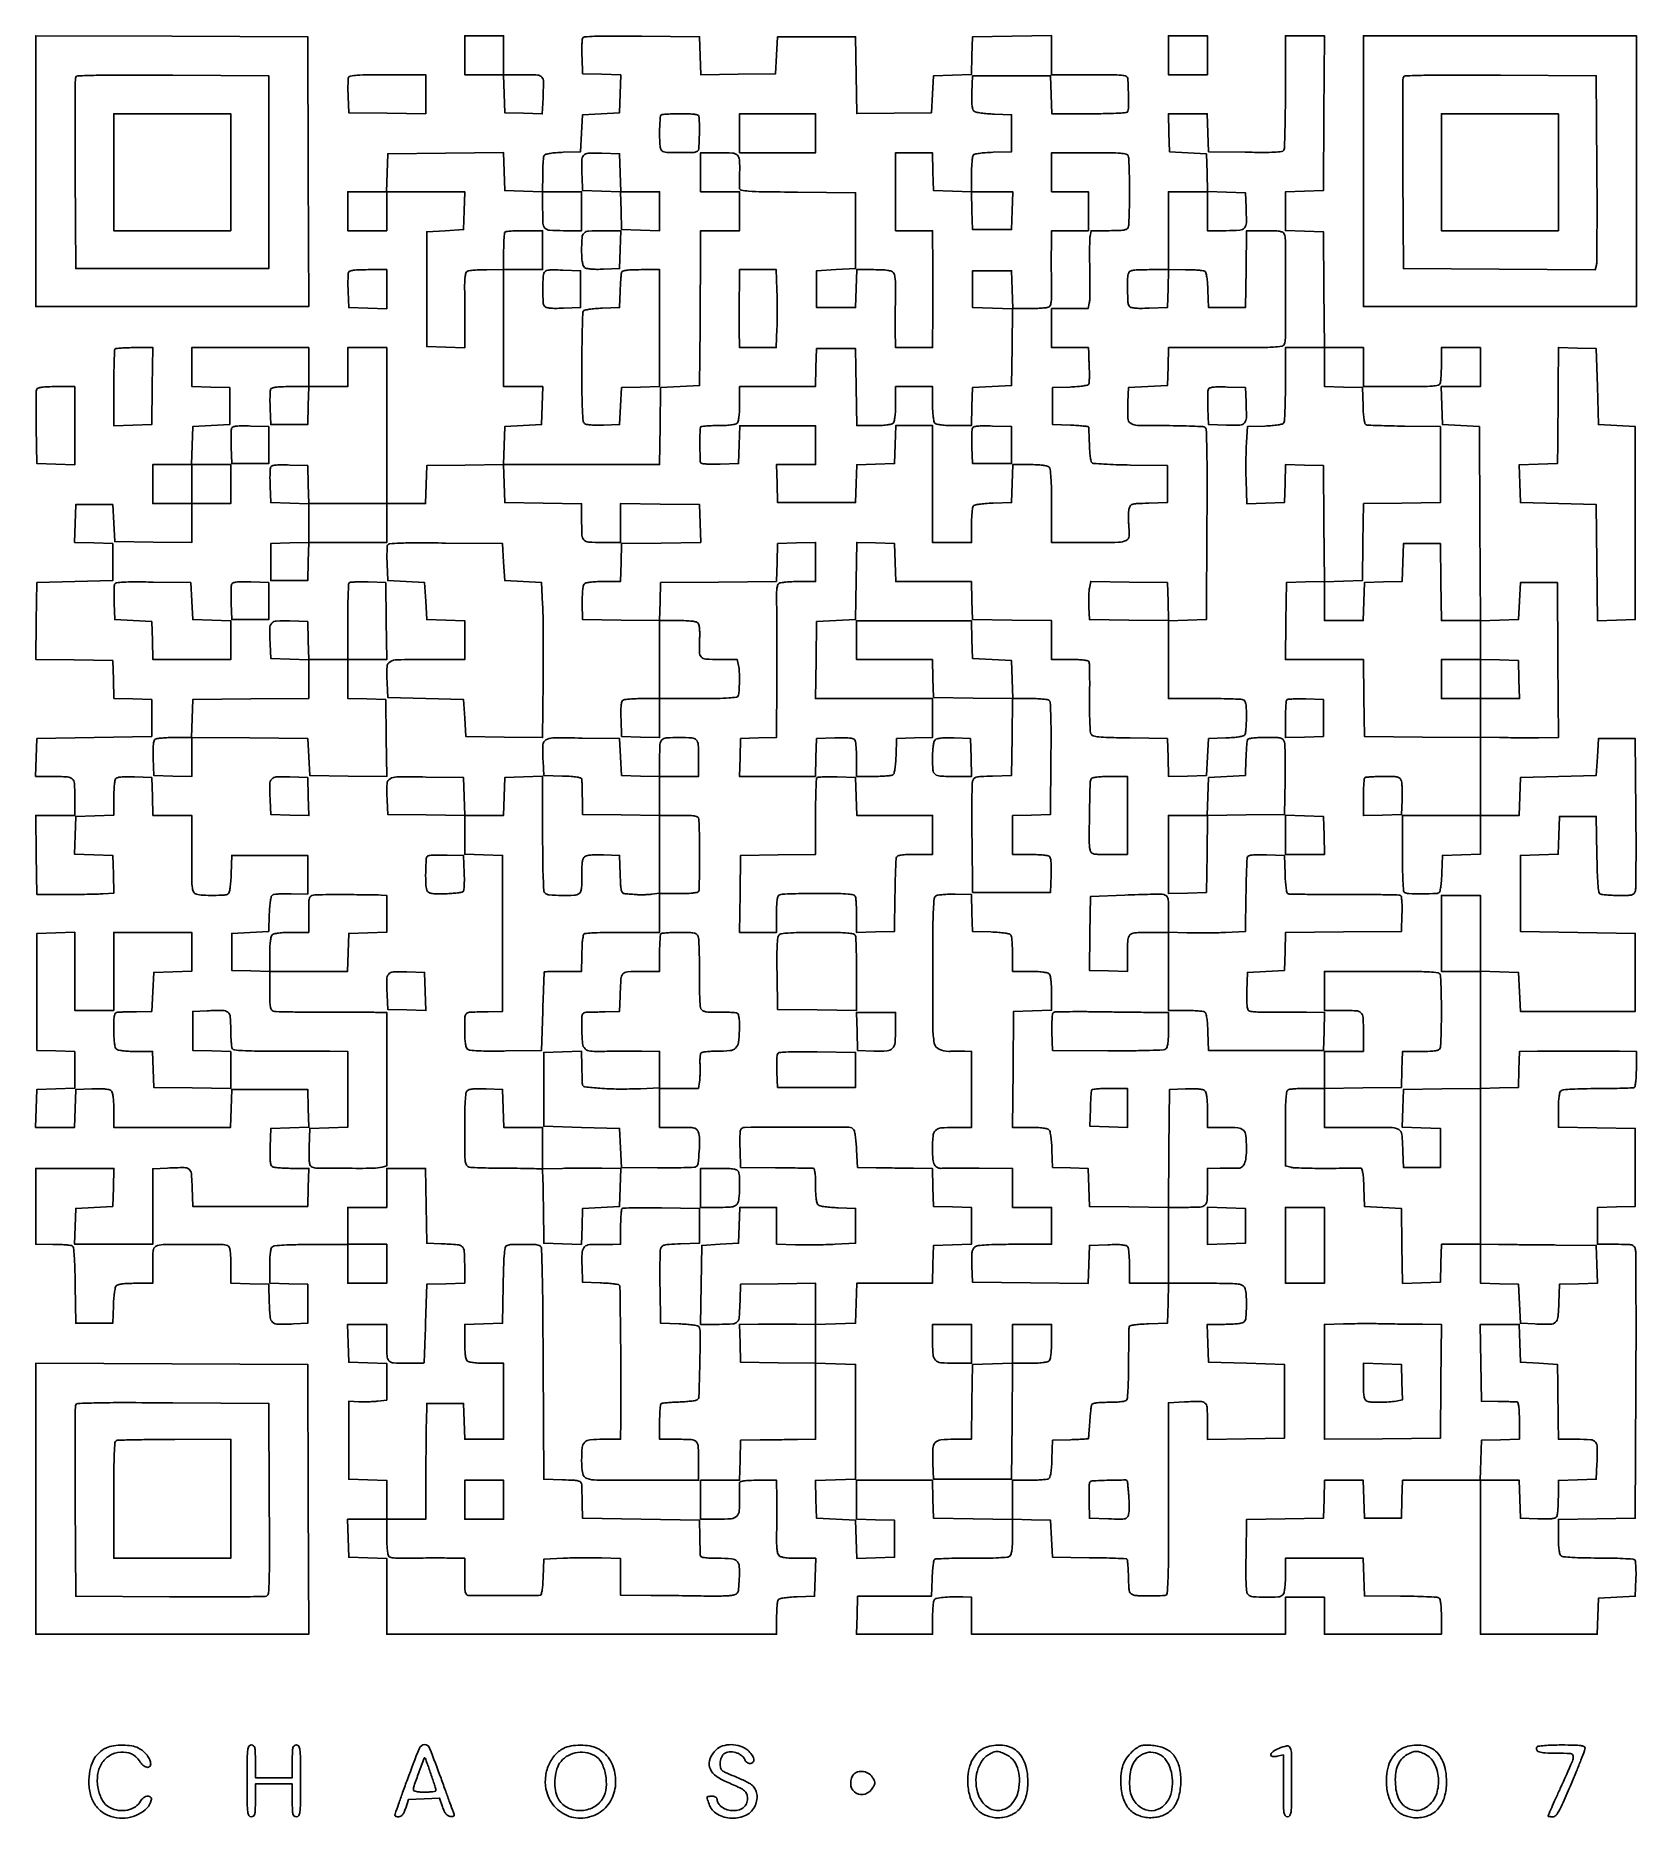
# Model space of a CAD drawing. Extents: x 156 to 936, y 100 to 969.
import ezdxf

# ---------------------------------------------------------------- set-up
doc = ezdxf.new("R2010")
doc.units = 0

msp = doc.modelspace()

# ---------------------------------------------------------------- linework, layer by layer
for points in [[(422.429634, 967.677226, 0.07903), (422.238804, 966.776059, 0.006677), (422.149329, 964.396923, 0.008732), (422.129984, 961.540515, 0.006644), (422.205027, 958.411609), (422.5, 950.5), (431.787023, 950.211984), (441.074046, 949.923969), (440.787023, 940.711984), (440.5, 931.5), (431.5, 931), (422.5, 930.5), (422, 921.5), (421.5, 912.5), (413.031844, 912.206033, 0.010674), (409.460658, 912.005667, 0.020911), (406.63313, 911.666992, 0.02067), (404.533237, 911.236162, 0.192561), (403.797157, 910.706033, 0.112803), (403.494347, 909.854113, 0.008673), (403.251296, 907.419811, 0.011541), (403.07707, 904.474731, 0.008541), (403.015313, 901.212474), (403, 892.924948), (393.75, 893.212474), (384.5, 893.5), (384.212269, 902.765509), (383.924538, 912.031018), (355.712269, 911.765509), (327.5, 911.5), (327.212474, 902.25), (326.924948, 893), (317.462474, 893), (308, 893), (308, 883.5), (308, 874), (317.5, 874), (327, 874), (327, 883.5), (327, 893), (346.037526, 893), (365.075052, 893), (364.787526, 883.75), (364.5, 874.5), (355.5, 874), (346.5, 873.5), (346.5, 845.5), (346.5, 817.5), (355.75, 817.212474), (365, 816.924948), (365.066053, 826.212474, 0.001651), (365.08206, 830.413774, 0.001), (365.07464, 835.386671, 0.001002), (365.04751, 840.322924, 0.001764), (365.00253, 844.401724, -0.008179), (365.010126, 848.616033, -0.025722), (365.206766, 851.437012, -0.036226), (365.572623, 853.304599, -0.187083), (366.186477, 854.136411, -0.10988), (367.096318, 854.464684, -0.00973), (369.53759, 854.72919, -0.012345), (372.494423, 854.918028, -0.009309), (375.75, 854.984687), (384, 855), (384, 826.5), (384, 798), (393.537526, 798), (403.075052, 798), (402.787526, 788.75), (402.5, 779.5), (393.5, 779), (384.5, 778.5), (384.212764, 769.271928), (383.925529, 760.043857), (365.212764, 759.771928), (346.5, 759.5), (346.212474, 750.25), (345.924948, 741), (336.462474, 741), (327, 741), (327, 779), (327, 817), (317.5, 817), (308, 817), (308, 807.5), (308, 798), (298.5, 798), (289, 798), (289, 807.5), (289, 817), (260.5, 817), (232, 817), (232, 807.537526), (232, 798.075052), (241.25, 797.787526), (250.5, 797.5), (250.5, 788.5), (250.5, 779.5), (241.5, 779), (232.5, 778.5), (232.212474, 769.25), (231.924948, 760), (222.462474, 760), (213, 760), (213, 750.5), (213, 741), (222.5, 741), (232, 741), (232, 731.477935), (232, 721.955869), (213.25, 722.227935), (194.5, 722.5), (194, 731.5), (193.5, 740.5), (184.5, 740.5), (175.5, 740.5), (175.212977, 731.288016), (174.925954, 722.076031), (184.212977, 721.788016), (193.5, 721.5), (193.5, 712.5), (193.5, 703.5), (175, 703), (156.5, 702.5), (156.228016, 683.772146), (155.956032, 665.044292), (174.728016, 664.772146), (193.5, 664.5), (193.787036, 655.287036), (194.074071, 646.074071), (203.287036, 645.787036), (212.5, 645.5), (212.5, 636.5), (212.5, 627.5), (184.5, 627), (156.5, 626.5), (156.212474, 617.25), (155.924948, 608), (163.880687, 608, -0.01133), (171.392119, 607.829774, -0.174856), (173.744352, 606.858669, -0.19591), (174.799825, 604.651936, -0.014805), (175, 597.893011), (175, 589), (165.478407, 589), (155.956814, 589), (156.228407, 569.75), (156.5, 550.5), (170, 550.473936, 0.002546), (175.556175, 550.491499, 0.00258), (181.087201, 550.56569, 0.00251), (185.899287, 550.67924, 0.010553), (188.786216, 550.822892), (194.072433, 551.197912), (193.786216, 560.348956), (193.5, 569.5), (184.212977, 569.788016), (174.925954, 570.076031), (175.212977, 579.288016), (175.5, 588.5), (184.75, 588.787526), (194, 589.075052), (194.015313, 597.287526, -0.009211), (194.081044, 600.527258, -0.012245), (194.267102, 603.467433, -0.009596), (194.527569, 605.895183, -0.110258), (194.850966, 606.793098, -0.187221), (195.659703, 607.389362, -0.039341), (197.4185, 607.721251, -0.027159), (200.085459, 607.864234, -0.008519), (204.085653, 607.793098), (212.5, 607.5), (212.787526, 598.25), (213.075052, 589), (222.537526, 589), (232, 589), (232, 570.116631, 0.001591), (232.039653, 557.65655, 0.027155), (232.287771, 553.571293, 0.105196), (232.943772, 551.621676, 0.19615), (234.25, 550.630286, 0.054302), (237.432326, 550.138452, 0.013928), (242.645642, 550.049893, 0.010028), (247.866603, 550.211402, 0.12951), (249.707902, 550.798312, 0.195149), (250.24575, 551.552989, 0.020215), (250.673305, 553.737125, 0.020298), (251.008289, 556.707636, 0.009786), (251.207902, 560.532999), (251.5, 569.5), (270, 569.5), (288.5, 569.5), (288.5, 560.095459), (288.5, 550.690918), (280.5, 550.86316, 0.00955), (277.347923, 550.870812, 0.012842), (274.495728, 550.749939, 0.009953), (272.142856, 550.542493, 0.119967), (271.293967, 550.235857, 0.188109), (270.765677, 549.485587, 0.020293), (270.334001, 547.367394, 0.020684), (269.994374, 544.529231, 0.010759), (269.793967, 540.968156), (269.5, 532.5), (260.5, 532), (251.5, 531.5), (251.5, 522.5), (251.5, 513.5), (260.75, 513.212474), (270, 512.924948), (270, 503.529862, 0.005482), (270.057703, 498.266681, 0.038254), (270.310147, 495.70939, 0.093682), (270.83377, 494.32534, 0.186763), (271.75, 493.624438, 0.064146), (273.056942, 493.419372, 0.001424), (279.448437, 493.261656, 0.003205), (286.942854, 493.146149, 0.002159), (295.5, 493.106081, -0.000197), (304.271885, 493.099424, -0.000245), (312.432813, 493.086015, -0.000199), (319.28662, 493.068667, -0.001848), (322.25, 493.049031), (327, 493), (327, 455.616631), (327, 418.233263), (324.75, 417.630286, -0.063736), (320.482259, 417.052624, -0.003399), (306.762831, 417.04658, -0.001866), (292.418985, 417.191296, -0.138762), (290.208654, 417.849883, -0.190691), (289.608404, 418.675579, -0.03736), (289.278743, 420.518036, -0.025891), (289.136581, 423.325344, -0.007874), (289.208654, 427.58457), (289.5, 436.5), (298.75, 436.787526), (308, 437.075052), (308, 455.537526), (308, 474), (299.25, 474.091325, 0.001631), (294.64293, 474.124384, 0.000466), (287.496075, 474.145701, 0.000469), (279.430725, 474.154678, 0.000498), (271.523871, 474.148192, -0.003378), (262.54563, 474.192546, -0.011738), (256.745732, 474.396616, -0.010316), (252.751539, 474.713927, -0.230081), (251.789184, 475.306867, -0.11294), (251.489489, 476.150389, -0.00863), (251.248954, 478.567358, -0.011509), (251.076486, 481.491296, -0.00851), (251.015313, 484.730948, 0.020117), (250.756384, 490.879354, 0.208495), (249.583517, 493.060274, 0.166891), (247.044482, 493.94572, 0.011976), (239.479083, 493.800912), (232.5, 493.5), (232.5, 484), (232.5, 474.5), (241.75, 474.212474), (251, 473.924948), (251, 464.940409), (251, 455.955869), (232.25, 456.227935), (213.5, 456.5), (213.211067, 465.25), (212.922134, 474), (204.661067, 474, -0.011162), (201.1518, 474.078348, -0.020382), (198.298426, 474.32263, -0.021133), (196.13795, 474.68998, -0.144676), (195.2, 475.2, -0.144849), (194.689458, 476.139671, -0.021091), (194.322289, 478.306878, -0.020332), (194.07823, 481.171507, -0.011084), (194, 484.7, -0.005929), (194.055534, 489.383443, -0.045327), (194.306355, 491.568182, -0.125318), (194.839883, 492.660831, -0.20224), (195.75, 493.120999, -0.00937), (196.824071, 493.175063, -0.001134), (199.189063, 493.244348, -0.001347), (202.000095, 493.312745, -0.001109), (205, 493.370999), (212.5, 493.5), (213, 503), (213.5, 512.5), (222.75, 512.787526), (232, 513.075052), (232, 522.537526), (232, 532), (213, 532), (194, 532), (194, 513), (194, 494), (184.5, 494), (175, 494), (175, 513.037526), (175, 532.075052), (165.75, 531.787526), (156.5, 531.5), (156.5, 503), (156.5, 474.5), (165.75, 474.212474), (175, 473.924948), (175, 465), (175, 456.075052), (165.75, 455.787526), (156.5, 455.5), (156.212474, 446.25), (155.924948, 437), (165.424948, 437), (174.924948, 437), (175.212474, 446.25), (175.5, 455.5), (183.344796, 455.793771, -0.01153), (186.735348, 455.842502, -0.021342), (189.485252, 455.701133, -0.023545), (191.568167, 455.405224, -0.126804), (192.594796, 454.921326, -0.145524), (193.251072, 453.939147, -0.03848), (193.673265, 452.078343, -0.027148), (193.9254, 449.342652, -0.009406), (194, 445.377555), (194, 437), (222.462474, 437), (250.924948, 437), (251.212474, 446.25), (251.5, 455.5), (270, 455.5), (288.5, 455.5), (288.787023, 446.288016), (289.074046, 437.076031), (279.787023, 436.788016), (270.5, 436.5), (270.208654, 427.58457, 0.007874), (270.136581, 423.325344, 0.025891), (270.278743, 420.518036, 0.03736), (270.608404, 418.675579, 0.190691), (271.208654, 417.849883, 0.110589), (272.107413, 417.52683, 0.009469), (274.555128, 417.266784, 0.012148), (277.519159, 417.080958, 0.009118), (280.787526, 417.015313), (289.075052, 417), (288.787526, 407.75), (288.5, 398.5), (260.5, 398.5), (232.5, 398.5), (232.213926, 407.640319, 0.01399), (231.8069, 414.500116, 0.205492), (230.688048, 416.584758, 0.172296), (228.31466, 417.402029, 0.009277), (220.25, 417.174833), (213, 416.835882), (213, 398.417941), (213, 380), (193.961067, 380), (174.922134, 380), (175.211067, 388.75), (175.5, 397.5), (184.5, 398), (193.5, 398.5), (193.787526, 407.75), (194.075052, 417), (175.037526, 417), (156, 417), (156, 398.5), (156, 380), (164.25, 379.984687, -0.008719), (167.499351, 379.921988, -0.011731), (170.43689, 379.744962, -0.008919), (172.86414, 379.497773, -0.112125), (173.726647, 379.190103, -0.224357), (174.342971, 378.214502, -0.01105), (174.732937, 374.324934, -0.012194), (175.035521, 368.668275, -0.003561), (175.226647, 359.955416), (175.5, 341.5), (184.5, 341.5), (193.5, 341.5), (193.793676, 349.950164, -0.011302), (193.984907, 353.281363, -0.014976), (194.317974, 356.299919, -0.012295), (194.728174, 358.772011, -0.126595), (195.166121, 359.700164, -0.156365), (196.086773, 360.287489, -0.030268), (198.047251, 360.679019, -0.024242), (200.828796, 360.92478, -0.009913), (204.622445, 361), (213, 361), (213, 369.883369, -0.00487), (213.053433, 375.368743, -0.0534), (213.33029, 377.551213, -0.150802), (213.997888, 378.684822, -0.119916), (215.25, 379.369714, -0.062731), (219.043416, 379.890908, -0.00264), (232.670627, 379.972151, -0.001991), (246.59788, 379.926194, -0.090024), (249.418213, 379.393011, -0.192061), (250.216672, 378.655249, -0.070053), (250.688208, 377.160133, -0.03465), (250.936924, 374.587052, -0.006773), (251, 369.930537), (251, 361.075052), (260.25, 360.787526), (269.5, 360.5), (269.787398, 351.259666, 0.015844), (270.223546, 344.321238, 0.194277), (271.421808, 342.009645, 0.177046), (273.942653, 341.065605, 0.012739), (281.520917, 341.199088), (288.5, 341.5), (288.5, 351), (288.5, 360.5), (279.25, 360.787526), (270, 361.075052), (270, 369.415081, -0.010095), (270.075455, 373.152089, -0.023703), (270.320133, 375.932544, -0.028695), (270.705797, 377.910725, -0.158342), (271.27854, 378.816205, -0.15395), (272.427395, 379.284722, -0.006257), (276.951528, 379.598333, -0.009408), (282.787933, 379.819519, -0.004522), (290.27854, 379.894572), (308, 379.911845), (308, 370.455923), (308, 361), (317.5, 361), (327, 361), (327, 370.5), (327, 380), (317.5, 380), (308, 380), (308, 389), (308, 398), (317.5, 398), (327, 398), (327, 407.5), (327, 417), (336.477441, 417), (345.954883, 417), (346.227441, 398.75), (346.5, 380.5), (353.5, 380.245668, -0.009054), (361.472893, 379.811311, -0.165063), (363.784162, 378.834916, -0.199365), (364.809906, 376.713321, -0.014194), (365, 370.018474), (365, 361.075052), (355.75, 360.787526), (346.5, 360.5), (345.944016, 341.5, -0.000919), (345.716886, 334.197375, -0.001503), (345.49436, 328.007812, -0.000154), (345.277205, 322.478061, -0.15636), (345.194016, 322.25, -0.222997), (344.994843, 322.148323, -0.001022), (342.591545, 322.073438, -0.004489), (339.83856, 322.018018, -0.002788), (336.606989, 322, -0.016513), (330.247211, 322.210097, -0.200243), (328.105184, 323.274844, -0.169063), (327.165061, 325.633574, -0.011079), (327, 333.081787), (327, 341), (317.462474, 341), (307.924948, 341), (308.212474, 331.75), (308.5, 322.5), (317.75, 322.212474), (327, 321.924948), (327, 313.023747), (327, 304.122546), (322.75, 303.580389, -0.015323), (320.764054, 303.388676, -0.007989), (318.279688, 303.265313, -0.007936), (315.723918, 303.219903, -0.01201), (313.5, 303.269116), (308.5, 303.5), (308.5, 284.5), (308.5, 265.5), (317.75, 265.212474), (327, 264.924948), (327, 255.462474), (327, 246), (317.462474, 246), (307.924948, 246), (308.212474, 236.75), (308.5, 227.5), (317.75, 227.212474), (327, 226.924948), (327, 208.462474), (327, 190), (422, 190), (517, 190), (517.015313, 197.75, -0.009121), (517.07711, 200.806269, -0.012155), (517.251296, 203.57771, -0.009471), (517.494844, 205.866303, -0.110752), (517.797157, 206.706033, -0.192561), (518.533237, 207.236162, -0.02067), (520.63313, 207.666992, -0.020911), (523.460658, 208.005667, -0.010674), (527.031844, 208.206033), (535.5, 208.5), (535.787526, 217.75), (536.075052, 227), (527.659971, 227, -0.009135), (523.60066, 227.074169, -0.028375), (520.875839, 227.329063, -0.042244), (519.047798, 227.765672, -0.140714), (518.037911, 228.45432, -0.126387), (517.52022, 229.550314, -0.022534), (517.190654, 231.810691, -0.020111), (517.009795, 234.846517, -0.009979), (517.012373, 238.70432, 0.002487), (517.075001, 242.705243, 0.001465), (517.112049, 247.486581, 0.001466), (517.121062, 252.263588, 0.002508), (517.096907, 256.25), (517, 265), (508, 265, 0.007352), (503.739589, 264.937348, 0.02686), (501.047674, 264.713089, 0.040837), (499.389544, 264.344995, 0.311468), (498.92122, 263.75, 0.016377), (498.897323, 262.958734, 0.001604), (498.908339, 261.048591, 0.002028), (498.938015, 258.771227, 0.001605), (498.987997, 256.309033, -0.025333), (498.821477, 250.176997, -0.18142), (497.58913, 247.537041, -0.172902), (494.889788, 246.290231, -0.022575), (488.464816, 246), (480, 246), (480, 255.5), (480, 265), (489.463788, 265), (498.927576, 265), (499.213788, 274.75), (499.5, 284.5), (509, 284.643608, -0.000218), (513.272687, 284.706331, -0.000136), (518.279688, 284.776284, -0.000137), (523.215497, 284.842549, -0.000248), (527.25, 284.893608), (536, 285), (536, 303.536212), (536, 322.072424), (545.75, 321.786212), (555.5, 321.5), (555.5, 293.5), (555.5, 265.5), (545.712959, 265.213341), (535.925919, 264.926682), (536.212959, 255.713341), (536.5, 246.5), (546, 246), (555.5, 245.5), (555.788016, 236.212977), (556.076031, 226.925954), (565.288016, 227.212977), (574.5, 227.5), (574.5, 236.5), (574.5, 245.5), (565.25, 245.787526), (556, 246.075052), (556, 255.537526), (556, 265), (574.462474, 265), (592.924948, 265), (593.212474, 255.75), (593.5, 246.5), (612.75, 246.228407), (632, 245.956814), (632, 237.600852, -0.009453), (631.925312, 233.650632, -0.027137), (631.673177, 230.919884, -0.038361), (631.251484, 229.060473, -0.145609), (630.596818, 228.080352, -0.149555), (629.291483, 227.534893, -0.010864), (625.355829, 227.230543, -0.011607), (619.842916, 227.052763, -0.004167), (611.986253, 227.047342, 0.004624), (605.329962, 227.036668, 0.007163), (599.585307, 226.892002, 0.002827), (594.692492, 226.670902, 0.185739), (593.933826, 226.333826, 0.158643), (593.587172, 225.65263, 0.008667), (593.250536, 223.241786, 0.012765), (592.968606, 220.310133, 0.008925), (592.794391, 216.994391), (592.5, 208.5), (574.5, 208.5), (556.5, 208.5), (556.212474, 199.25), (555.924948, 190), (574.462474, 190), (593, 190), (593.015313, 197.75, -0.00875), (593.074756, 200.801695, -0.011792), (593.241942, 203.55896, -0.008946), (593.475173, 205.836781, -0.113399), (593.765313, 206.642203, -0.203383), (594.91366, 207.42431, -0.022585), (598.119236, 207.913556, -0.02259), (602.408779, 208.176064, -0.011885), (607.75, 208.134296), (612, 208), (612, 199), (612, 190), (688.5, 190), (765, 190), (765, 199), (765, 208), (774.5, 208), (784, 208), (784, 199), (784, 190), (812.5, 190), (841, 190), (841, 198.440983, 0.009585), (840.92738, 202.22901, 0.024001), (840.689017, 204.983238, 0.029014), (840.314643, 206.905665, 0.188703), (839.75, 207.690983, 0.129806), (838.753399, 208.017099, 0.002962), (833.726562, 208.279504, 0.006434), (827.796773, 208.477403, 0.004289), (821, 208.558393), (803.5, 208.616785), (803.212474, 217.808393), (802.924948, 227), (783.962474, 227), (765, 227), (765, 218.7, -0.011084), (764.92177, 215.171507, -0.020332), (764.677711, 212.306878, -0.021091), (764.310542, 210.139671, -0.144849), (763.8, 209.2, -0.182348), (761.509271, 208.164179, -0.017737), (755.320822, 207.987993, -0.017887), (749.137242, 208.252668, -0.178336), (746.821429, 209.318979, -0.165513), (746.156222, 210.667463, -0.019042), (745.840643, 214.082698, -0.014331), (745.705699, 219.393676, -0.003353), (745.794413, 228.297077), (746.088826, 245.956196), (764.794413, 246.228098), (783.5, 246.5), (783.787526, 255.75), (784.075052, 265), (793.5, 265), (802.924948, 265), (803.212474, 255.75), (803.5, 246.5), (812.5, 246.5), (821.5, 246.5), (821.787526, 255.75), (822.075052, 265), (841.037526, 265), (860, 265), (860, 227.5), (860, 190), (888.461067, 190), (916.922134, 190), (917.211067, 198.75), (917.5, 207.5), (926.5, 208), (935.5, 208.5), (935.792979, 216.907021, 0.010281), (935.839885, 220.193128, 0.014674), (935.735951, 223.108424, 0.010537), (935.52991, 225.49676, 0.171211), (935.187424, 226.212576, 0.182454), (934.388173, 226.573784, 0.003241), (929.600525, 226.847166, 0.007661), (923.956347, 227.046125, 0.004979), (917.429967, 227.111111, -0.004777), (910.294868, 227.179281, -0.009906), (904.729499, 227.395995, -0.006875), (900.430242, 227.708157, -0.152796), (899.285523, 228.178, -0.157712), (898.707951, 229.088633, -0.029204), (898.320385, 231.061396, -0.023875), (898.075369, 233.843104, -0.010029), (898, 237.600379), (898, 245.955869), (916.75, 246.227935), (935.5, 246.5), (935.775965, 311, 0.000804), (935.842421, 335.887072, 0.001273), (935.810766, 357.214063, 0.000271), (935.725021, 375.961991, 0.0582), (935.506913, 377.75, 0.122617), (934.85145, 379.003915, 0.154504), (933.732859, 379.672196, 0.053326), (931.548599, 379.947537, 0.004711), (925.980948, 380), (917, 380), (917, 388.962474), (917, 397.924948), (926.25, 398.212474), (935.5, 398.5), (935.5, 417.5), (935.5, 436.5), (916.75, 436.772065), (898, 437.044131), (898, 445.399621, -0.010029), (898.075369, 449.156896, -0.023875), (898.320385, 451.938604, -0.029204), (898.707951, 453.911367, -0.157712), (899.285523, 454.822, -0.152615), (900.427684, 455.291266, -0.006939), (904.696615, 455.603715, -0.009969), (910.220215, 455.820614, -0.004828), (917.291124, 455.888889, 0.003431), (923.771027, 455.933358, 0.005239), (929.391783, 456.06942, 0.002047), (934.200439, 456.255964, 0.128375), (935.005601, 456.503461, 0.218923), (935.399149, 457.096126, 0.01144), (935.707895, 459.417042, 0.016347), (935.927867, 462.280057, 0.010998), (936, 465.559017), (936, 474), (927.75, 474.065134, 0.000915), (916.80417, 474.13153, 0.000876), (905.700205, 474.159117, 0.000915), (895.577626, 474.148001, 0.001977), (887.788933, 474.094396), (879.077866, 474), (878.788933, 465.25), (878.5, 456.5), (869.25, 456.212474), (860, 455.924948), (860, 484.5), (860, 513.075052), (869.25, 512.787526), (878.5, 512.5), (879, 503), (879.5, 493.5), (907.5, 493.5), (935.5, 493.5), (935.5, 512.5), (935.5, 531.5), (907.5, 532), (879.5, 532.5), (879.5, 551), (879.5, 569.5), (888.712964, 569.787036), (897.925929, 570.074071), (898.212964, 579.287036), (898.5, 588.5), (907.5, 588.5), (916.5, 588.5), (916.773353, 570.044584, 0.003561), (916.964479, 561.331725, 0.012194), (917.267063, 555.675066, 0.01105), (917.657029, 551.785498, 0.224357), (918.273353, 550.809897, 0.110109), (919.123773, 550.502715, 0.009705), (921.410638, 550.255038, 0.012332), (924.180501, 550.078052, 0.009292), (927.230948, 550.015313, 0.00603), (931.935001, 550.062724, 0.060451), (933.877035, 550.342129, 0.158592), (934.896556, 551.007481, 0.11024), (935.50973, 552.25, 0.05721), (935.724487, 553.965497, 0.000802), (935.814745, 564.414062, 0.002229), (935.845976, 576.540395, 0.001465), (935.778782, 590.5), (935.5, 626.5), (926.5, 626.5), (917.5, 626.5), (917, 617.5), (916.5, 608.5), (898, 608), (879.5, 607.5), (879.212474, 598.25), (878.924948, 589), (869.462474, 589), (860, 589), (860, 608.08132), (860, 627.16264), (869.25, 626.987402, 0.002346), (873.495972, 626.926889, 0.001321), (878.650407, 626.891229, 0.001318), (883.853473, 626.882686, 0.002157), (888.262025, 626.906082), (898.02405, 627), (897.762025, 664.75), (897.5, 702.5), (888.5, 702.5), (879.5, 702.5), (879, 693.5), (878.5, 684.5), (869.259815, 684.212604), (860.019631, 683.925208), (859.759815, 731.212604), (859.5, 778.5), (850.5, 779), (841.5, 779.5), (841.212474, 788.75), (840.924948, 798), (850.462474, 798), (860, 798), (860, 807.5), (860, 817), (850.5, 817), (841, 817), (841, 809.081787, -0.00705), (840.955615, 805.933927, -0.008902), (840.821697, 803.0249, -0.007317), (840.631074, 800.599719, -0.06844), (840.393011, 799.581787, -0.24904), (839.393178, 798.711497, -0.036273), (836.640441, 798.27975, -0.018295), (831.723448, 798.051073, -0.002472), (821.393011, 798), (803, 798), (803, 807.5), (803, 817), (793.515573, 817), (784.031147, 817), (783.765573, 845.25), (783.5, 873.5), (774.25, 873.787526), (765, 874.075052), (765, 883.5), (765, 892.924948), (774.25, 893.212474), (783.5, 893.5), (783.762025, 931.25), (784.02405, 969), (774.512025, 969), (765, 969), (764.984687, 941.75, -0.00277), (764.920402, 931.213344, -0.004308), (764.736403, 922.130511, -0.001375), (764.488227, 914.284389, -0.13357), (764.160966, 913.226208, -0.225497), (763.133477, 912.579568, -0.016205), (759.689515, 912.283582, -0.013907), (754.364497, 912.147687, -0.003244), (745.426279, 912.226208), (727.5, 912.5), (727.212474, 921.75), (726.924948, 931), (717.424948, 931), (707.924948, 931), (708.212474, 921.75), (708.5, 912.5), (717.5, 912), (726.5, 911.5), (726.787526, 902.25), (727.075052, 893), (717.537526, 893), (708, 893), (708, 874), (708, 855), (698.606989, 855, 0.006203), (693.632466, 854.938279, 0.033028), (690.926179, 854.691745, 0.067576), (689.364137, 854.222504, 0.196891), (688.606989, 853.418213, 0.084525), (688.076759, 850.772062, 0.011024), (688.036004, 845.001951, 0.008933), (688.227846, 839.163784, 0.129373), (688.849883, 837.208654, 0.190691), (689.675579, 836.608404, 0.03736), (691.518036, 836.278743, 0.025891), (694.325344, 836.136581, 0.007874), (698.58457, 836.208654), (707.5, 836.5), (707.787526, 845.75), (708.075052, 855), (716.287526, 854.984687, -0.008617), (719.521021, 854.922925, -0.011623), (722.441858, 854.748704, -0.008778), (724.855751, 854.505585, -0.112531), (725.706033, 854.202843, -0.192561), (726.236162, 853.466763, -0.02067), (726.666992, 851.36687, -0.020911), (727.005667, 848.539342, -0.010674), (727.206033, 844.968156), (727.5, 836.5), (736.5, 836.5), (745.5, 836.5), (745.772065, 855.25), (746.044131, 874), (754.915076, 874, -0.006755), (759.580732, 873.936965, -0.034601), (762.157648, 873.688316, -0.069982), (763.654681, 873.216846, -0.192203), (764.393011, 872.418213, -0.091103), (764.951141, 869.430895, -0.00075), (764.987031, 845.5, -0.00075), (764.951141, 821.569105, -0.091103), (764.393011, 818.581787, -0.272936), (763.244652, 817.669197, -0.020774), (759.141028, 817.269644, -0.012395), (751.912264, 817.047451, -0.001485), (735.930537, 817), (708.075052, 817), (707.787526, 807.75), (707.5, 798.5), (698, 798), (688.5, 797.5), (688.199088, 790.520917, 0.01914), (688.160843, 782.577162, 0.250408), (689.587445, 780.109566, 0.135006), (692.924239, 779.122922, 0.00456), (706.769052, 778.984687, -0.004144), (713.653825, 778.921677, -0.00623), (719.656414, 778.742148, -0.00281), (724.7516, 778.4975, -0.128757), (725.742145, 778.180525, -0.247764), (726.426201, 776.983691, -0.003082), (726.675073, 767.880109, -0.005468), (726.811875, 754.509741, -0.001127), (726.742145, 730.945838), (726.5, 684.5), (717.288016, 684.212977), (708.076031, 683.925954), (707.788016, 693.212977), (707.5, 702.5), (688.799418, 702.771884), (670.098837, 703.043767), (669.488601, 699.771884, 0.028172), (669.27434, 698.107938, 0.009863), (669.148924, 695.698616, 0.009758), (669.114944, 693.037076, 0.011252), (669.189182, 690.5), (669.5, 684.5), (688.75, 684.228407), (708, 683.956814), (708, 664.978407), (708, 646), (725.418213, 646, -0.003244), (732.207024, 645.955951, -0.00474), (738.184475, 645.821697, -0.002396), (743.244542, 645.635772, -0.081401), (744.418213, 645.393011, -0.180148), (745.201663, 644.70187, -0.076097), (745.676047, 643.35885, -0.038989), (745.925952, 641.089976, -0.008442), (745.984687, 637.143011, -0.009246), (745.922882, 634.12774, -0.012285), (745.748704, 631.390862, -0.009642), (745.505054, 629.131139, -0.110314), (745.202843, 628.293967, -0.192561), (744.466763, 627.763838, -0.02067), (742.36687, 627.333008, -0.020911), (739.539342, 626.994333, -0.010674), (735.968156, 626.793967), (727.5, 626.5), (727, 617.5), (726.5, 608.5), (717.288016, 608.212977), (708.076031, 607.925954), (707.788016, 617.212977), (707.5, 626.5), (689.273159, 626.772469, -0.002434), (678.761111, 626.98079, -0.019948), (673.975766, 627.290223, -0.044742), (671.347561, 627.806282, -0.210719), (670.197367, 628.772469, -0.101058), (669.866732, 630.039132, -0.004284), (669.655641, 634.692538, -0.007213), (669.531596, 640.244547, -0.005055), (669.545338, 646.5, 0.002874), (669.586143, 652.721779, 0.004277), (669.543967, 658.167187, 0.001922), (669.450541, 662.804543, 0.085542), (669.264141, 663.75, 0.24015), (668.618748, 664.332354, 0.032541), (666.776002, 664.701419, 0.024911), (663.992704, 664.932387, 0.008246), (659.893011, 665), (651, 665), (651, 674.478407), (651, 683.956814), (631.75, 684.228407), (612.5, 684.5), (612.212474, 693.75), (611.924948, 703), (593.5, 703), (575.075052, 703), (574.787526, 712.25), (574.5, 721.5), (565.272202, 721.787232), (556.044404, 722.074464), (555.772202, 703.287232), (555.5, 684.5), (546, 684), (536.5, 683.5), (536.227935, 664.75), (535.955869, 646), (564.477935, 646), (593, 646), (593, 636.538933), (593, 627.077866), (584.25, 626.788933), (575.5, 626.5), (575.206033, 618.031844, -0.010674), (575.005667, 614.460658, -0.020911), (574.666992, 611.63313, -0.02067), (574.236162, 609.533237, -0.192561), (573.706033, 608.797157, -0.112667), (572.854929, 608.494381, -0.008725), (570.430835, 608.251296, -0.011582), (567.497876, 608.077072, -0.008579), (564.25, 608.015313), (556, 608), (555.984687, 616.25, 0.009158), (555.919039, 619.503986, 0.01219), (555.733216, 622.455895, 0.009524), (555.473134, 624.89348, 0.110447), (555.150117, 625.791346, 0.190691), (554.324421, 626.391596, 0.03736), (552.481964, 626.721257, 0.025891), (549.674656, 626.863419, 0.007874), (545.41543, 626.791346), (536.5, 626.5), (536.212474, 617.25), (535.924948, 608), (517.424948, 608), (498.924948, 608), (499.212474, 617.25), (499.5, 626.5), (508.25, 626.788933), (517, 627.077866), (517.122144, 654.788933, 0.000868), (517.152331, 666.085752, 0.000933), (517.142088, 677.114349, 0.000881), (517.09894, 686.584686, 0.004439), (517.018516, 691.876937, -0.007207), (516.974178, 696.467306, -0.026256), (517.140898, 699.375954, -0.040433), (517.500978, 701.242428, -0.18574), (518.146372, 702.111625, -0.108865), (519.077688, 702.449399, -0.010099), (521.525809, 702.721909, -0.012622), (524.491543, 702.916198, -0.00958), (527.75, 702.984687), (536, 703), (536, 712.537526), (536, 722.075052), (526.75, 721.787526), (517.5, 721.5), (517.212679, 712.26551), (516.925359, 703.03102), (488.712679, 702.76551), (460.5, 702.5), (460.212184, 693.228074), (459.924368, 683.956148), (441.212184, 684.228074), (422.5, 684.5), (422.316634, 692.477826, -0.012456), (422.322736, 695.63986, -0.016802), (422.495531, 698.49531, -0.014317), (422.782402, 700.82207, -0.136187), (423.189079, 701.727826, -0.158992), (424.090406, 702.296344, -0.028209), (426.075907, 702.680217, -0.02352), (428.859179, 702.924511, -0.01013), (432.584919, 703), (440.924948, 703), (441.212474, 712.25), (441.5, 721.5), (460.787238, 721.771723), (480.074477, 722.043446), (479.787238, 731.271723), (479.5, 740.5), (460.25, 740.771593), (441, 741.043186), (441, 731.521593), (441, 722), (432.106989, 722, -0.014747), (425.350385, 722.199323, -0.195276), (423.14327, 723.25104, -0.175414), (422.171064, 725.595345, -0.011457), (422, 733.059722), (422, 740.955869), (403.25, 741.227935), (384.5, 741.5), (384.212105, 750.777892), (383.92421, 760.055784), (412.712105, 759.999356, 0.000146), (424.410273, 759.979848, 0.00016), (435.754262, 759.967887, 0.00015), (445.455351, 759.96367, 0.000807), (450.727935, 759.971464), (459.955869, 760), (460.227935, 778.75), (460.5, 797.5), (470, 798), (479.5, 798.5), (479.702066, 827, 0.000056), (479.782942, 838.58956, 0.000061), (479.858856, 849.845312, 0.000057), (479.921561, 859.47977, 0.000303), (479.952066, 864.75), (480, 874), (489.5, 874), (499, 874), (499, 883.5), (499, 893), (489.5, 893), (480, 893), (480, 902.5), (480, 912), (488.932612, 912, -0.015067), (495.597931, 911.799098, -0.179432), (497.9201, 910.775004, -0.191466), (498.934684, 908.515263, -0.017544), (498.988454, 902.240655, 0.002017), (498.936173, 899.915643, 0.00226), (498.904983, 897.67683, 0.002075), (498.894952, 895.770185, 0.012074), (498.9181, 894.765573, 0.344305), (499.802106, 893.737864, 0.031702), (503.361296, 893.258571, 0.014009), (510.17302, 892.969176, 0.001261), (527.25, 892.765573), (555.5, 892.5), (555.5, 874), (555.5, 855.5), (546, 855), (536.5, 854.5), (536.5, 845.5), (536.5, 836.5), (546, 836.5), (555.5, 836.5), (555.787526, 845.75), (556.075052, 855), (564.415081, 855, -0.009183), (568.461633, 854.925674, -0.02907), (571.158273, 854.669114, -0.04395), (572.962049, 854.226128, -0.138222), (573.978903, 853.52542, -0.125079), (574.508902, 852.410811, -0.024523), (574.834299, 850.197251, -0.020936), (575.000288, 847.185347, -0.00977), (574.975462, 843.27542, 0.003165), (574.89735, 839.282314, 0.001862), (574.851957, 834.507467, 0.001862), (574.842131, 829.735023, 0.00318), (574.874114, 825.75), (575, 817), (584, 817), (593, 817), (593.071429, 825.5, 0.000829), (593.098877, 829.569216, 0.000379), (593.121875, 834.88125, 0.000375), (593.137657, 840.475858, 0.000518), (593.142857, 845.5, 0.000518), (593.137657, 850.524142, 0.000375), (593.121875, 856.11875, 0.000379), (593.098877, 861.430784, 0.000829), (593.071429, 865.5), (593, 874), (584, 874), (575, 874), (575, 893), (575, 912), (583.962474, 912), (592.924948, 912), (593.212474, 902.75), (593.5, 893.5), (602.712964, 893.212964), (611.925929, 892.925929), (612.212964, 883.712964), (612.5, 874.5), (622, 874.5), (631.5, 874.5), (631.787526, 883.75), (632.075052, 893), (622.037526, 893), (612, 893), (612.015313, 901.25, -0.008591), (612.077158, 904.498009, -0.011595), (612.251635, 907.431384, -0.008743), (612.495093, 909.855762, -0.112618), (612.798312, 910.707902, -0.195149), (613.552989, 911.24575, -0.020215), (615.737125, 911.673305, -0.020298), (618.707636, 912.008289, -0.009786), (622.532999, 912.207902), (631.5, 912.5), (631.5, 921.5), (631.5, 930.5), (623.049836, 930.793676, -0.011626), (619.715916, 930.98723, -0.015307), (616.688932, 931.327227, -0.012743), (614.210577, 931.74742, -0.125475), (613.261881, 932.197621, -0.151604), (612.648101, 933.140288, -0.040696), (612.297926, 934.914254, -0.027996), (612.146465, 937.542386, -0.009286), (612.212045, 941.403945), (612.5, 949.5), (631.5, 949.5), (650.5, 949.5), (650.787526, 940.25), (651.075052, 931), (669.430537, 931, 0.003207), (678.448743, 931.05784, 0.013403), (683.872852, 931.272914, 0.013761), (687.423258, 931.607479, 0.286547), (688.218431, 932.25, 0.081241), (688.460958, 933.655136, 0.00349), (688.470072, 938.687672, 0.006673), (688.373536, 943.90109, 0.011385), (688.13572, 948.25, 0.298392), (687.377218, 949.232661, 0.060032), (685.109119, 949.724517, 0.02138), (680.583356, 949.954977, 0.002031), (669.5, 950), (651, 950), (651, 959.521593), (651, 969.043186), (631.75, 968.771593), (612.5, 968.5), (612.212964, 959.287036), (611.925929, 950.074071), (602.712964, 949.787036), (593.5, 949.5), (593, 940.5), (592.5, 931.5), (574.272002, 931.267106), (556.044005, 931.034211), (555.772002, 949.767106), (555.5, 968.5), (536.5, 968.5), (517.5, 968.5), (517, 959.5), (516.5, 950.5), (498.287822, 950.227588), (480.075645, 949.955175), (479.787822, 959.227588), (479.5, 968.5), (451.224608, 968.765616, 0.001715), (436.220103, 968.8551, 0.010079), (428.345951, 968.716319, 0.010682), (423.429093, 968.425177, 0.288605)], [(365, 959.5), (365, 950), (374.462474, 950), (383.924948, 950), (384.212474, 940.75), (384.5, 931.5), (393.669721, 931.213537), (402.839442, 930.927073), (403.183817, 938.713537, 0.009242), (403.386561, 946.596275, 0.182557), (402.561914, 948.828298, 0.204704), (400.50081, 949.828818, 0.012024), (393.383369, 950), (384, 950), (384, 959.5), (384, 969), (374.5, 969), (365, 969)], [(269.5, 902.5), (269.5, 855.5), (222.5, 855.5), (175.5, 855.5), (175.239372, 901.5, -0.000997), (175.174287, 919.225103, -0.001596), (175.197198, 934.357597, -0.000282), (175.267665, 947.72814, -0.090314), (175.461789, 948.759906, -0.301449), (176.45055, 949.464468, -0.003096), (185.402033, 949.70934, -0.005599), (198.68089, 949.841585, -0.001079), (222.722417, 949.759906), (269.5, 949.5)], [(308.423642, 948.661609, 0.079281), (308.235027, 947.7687, 0.006579), (308.147568, 945.392336, 0.008656), (308.129541, 942.539392, 0.006569), (308.205027, 939.411609), (308.5, 931.5), (327.25, 931.227935), (346, 930.955869), (346, 940.477935), (346, 950), (327.468615, 950, 0.002952), (317.978906, 949.943979, 0.014589), (312.639148, 949.725016, 0.01838), (309.307176, 949.367409, 0.271575)], [(916.777529, 904.5, -0.001169), (916.844214, 887.089041, -0.00181), (916.812248, 872.054912, -0.000538), (916.723164, 858.995066, -0.057675), (916.505999, 857.240125), (915.956939, 854.980251), (869.22847, 855.240125), (822.5, 855.5), (822.239372, 901.5, -0.000997), (822.174287, 919.225103, -0.001596), (822.197198, 934.357597, -0.000282), (822.267665, 947.72814, -0.090314), (822.461789, 948.759906, -0.301449), (823.45055, 949.464468, -0.003096), (832.402033, 949.70934, -0.005599), (845.68089, 949.841585, -0.001079), (869.722417, 949.759906), (916.5, 949.5)], [(479.131922, 929.75, -0.023036), (479.406053, 925.115784, -0.012544), (479.337265, 919.414747, -0.005444), (479.067704, 913.80781, -0.223236), (478.500625, 912.765313, -0.150617), (476.803193, 912.175647, -0.0065), (470.42355, 912.032986, -0.009014), (464.193178, 912.087001, -0.085133), (461.581787, 912.606989, -0.186076), (460.790736, 913.321139, -0.072956), (460.316517, 914.738618, -0.036743), (460.064895, 917.155418, -0.007572), (460, 921.440322, -0.007555), (460.048362, 924.640807, -0.011152), (460.195833, 927.446011, -0.006592), (460.401283, 929.774411, -0.17274), (460.666667, 930.333333, -0.174709), (461.23216, 930.599192, -0.005871), (463.732292, 930.804167, -0.010477), (466.733476, 930.951666, -0.007039), (470.166667, 931, -0.00764), (474.326087, 930.936438, -0.027), (476.987461, 930.710889, -0.040194), (478.644756, 930.342238, -0.300163)], [(440.787526, 902.25), (441.075052, 893), (450.537526, 893), (460, 893), (460, 883.462474), (460, 873.924948), (450.75, 874.212474), (441.5, 874.5), (441.212964, 883.712964), (440.925929, 892.925929), (431.712964, 893.212964), (422.5, 893.5), (422.199088, 900.479083, -0.011928), (422.050889, 908.182645, -0.176334), (422.972515, 910.678754, -0.210428), (425.215167, 911.770984, -0.017872), (431.778718, 911.788514), (440.5, 911.5)], [(651, 902.5), (651, 893), (660, 893), (669, 893), (669, 883.5), (669, 874), (660, 874), (651, 874), (650.903093, 864.75, 0.002383), (650.879192, 860.564202, 0.001441), (650.8888, 855.606645, 0.001443), (650.926742, 850.683577, 0.002536), (650.990516, 846.613047, -0.00795), (651.011215, 842.336308, -0.026717), (650.830869, 839.543279, -0.039647), (650.467082, 837.722065, -0.18441), (649.837423, 836.87836, -0.109127), (648.915695, 836.544461, -0.010007), (646.480454, 836.275149, -0.012554), (643.530439, 836.083066, -0.009513), (640.287526, 836.015313), (632.075052, 836), (631.787526, 845.25), (631.5, 854.5), (622, 854.5), (612.5, 854.5), (612.5, 845.5), (612.5, 836.5), (622.271931, 836.213523), (632.043862, 835.927047), (631.771931, 817.213523), (631.5, 798.5), (622, 798), (612.5, 797.5), (612.212474, 788.25), (611.924948, 779), (603.662474, 779, -0.011159), (600.152513, 779.078344, -0.02038), (597.298731, 779.322617, -0.021131), (595.138013, 779.689961, -0.144682), (594.2, 780.2, -0.144849), (593.689458, 781.139671, -0.021091), (593.322289, 783.306878, -0.020332), (593.07823, 786.171507, -0.011084), (593, 789.7), (593, 798), (584, 798), (575, 798), (575, 789.7, -0.011084), (574.92177, 786.171507, -0.020332), (574.677711, 783.306878, -0.021091), (574.310542, 781.139671, -0.144849), (573.8, 780.2, -0.144751), (572.861303, 779.689753, -0.021115), (570.697912, 779.322482, -0.02036), (567.839661, 779.078297, -0.011128), (564.322065, 779), (556.044131, 779), (555.772065, 797.75), (555.5, 816.5), (546, 816.5), (536.5, 816.5), (536.212474, 807.25), (535.924948, 798), (517.462474, 798), (499, 798), (499, 789.7, -0.011084), (498.92177, 786.171507, -0.020332), (498.677711, 783.306878, -0.021091), (498.310542, 781.139671, -0.144849), (497.8, 780.2, -0.144849), (496.860329, 779.689458, -0.021091), (494.693122, 779.322289, -0.020332), (491.828493, 779.07823, -0.011084), (488.3, 779, 0.00847), (485.111636, 778.945982, 0.013827), (482.412528, 778.779688, 0.007458), (480.211594, 778.549735, 0.347032), (479.912862, 778.25, 0.025111), (479.671841, 774.572921, 0.006048), (479.652632, 768.465518, 0.002285), (479.739973, 762.006654, 0.134676), (480.068273, 760.889532, 0.229031), (480.667961, 760.507746, 0.011302), (483.066135, 760.281581, 0.016065), (486.062787, 760.163756, 0.00996), (489.58457, 760.208654), (498.5, 760.5), (498.787195, 769.725), (499.07439, 778.95), (517.537195, 778.95), (536, 778.95), (536, 769.475), (536, 760), (526.462474, 760), (516.924948, 760), (517.212474, 750.75), (517.5, 741.5), (536.5, 741.5), (555.5, 741.5), (555.787036, 750.712964), (556.074071, 759.925929), (565.287036, 760.212964), (574.5, 760.5), (574.787526, 769.75), (575.075052, 779), (584.037526, 779), (593, 779), (593, 750.5), (593, 722), (602.5, 722), (612, 722), (612.015313, 730.25, -0.008591), (612.077158, 733.498009, -0.011595), (612.251635, 736.431384, -0.008743), (612.495093, 738.855762, -0.112618), (612.798312, 739.707902, -0.195149), (613.552989, 740.24575, -0.020215), (615.737125, 740.673305, -0.020298), (618.707636, 741.008289, -0.009786), (622.532999, 741.207902), (631.5, 741.5), (631.787526, 750.75), (632.075052, 760), (640.337526, 760, -0.011159), (643.847487, 759.921656, -0.02038), (646.701269, 759.677383, -0.021131), (648.861987, 759.310039, -0.144682), (649.8, 758.8, -0.17093), (650.380286, 757.588868, -0.011288), (650.716292, 753.675375, -0.011908), (650.936048, 748.080768, -0.003861), (651, 739.8), (651, 722), (669.480948, 722, 0.004001), (683.631325, 722.11323, 0.10634), (687.290923, 722.96195, 0.276951), (688.774559, 725.174611, 0.03729), (688.633077, 731.01111, -0.014825), (688.499765, 732.936365, -0.012284), (688.46911, 734.991033, -0.012469), (688.534351, 736.876678, -0.032352), (688.702686, 738.225036, -0.087743), (689.307859, 739.813891, -0.184989), (690.329581, 740.616717, -0.06312), (692.375675, 740.976546, -0.00418), (698.359681, 741.213926), (707.5, 741.5), (707.5, 750.5), (707.5, 759.5), (689.526014, 759.773986, -0.004709), (682.570619, 759.945546, -0.007262), (676.561545, 760.23783, -0.002965), (671.453687, 760.591118, -0.179494), (670.631719, 760.968281, -0.152984), (670.257459, 761.684047, -0.011119), (669.907335, 763.911175, -0.014729), (669.62214, 766.63721, -0.010586), (669.458082, 769.694295, 0.000945), (669.353586, 772.736766, 0.00138), (669.249096, 775.41595, 0.000663), (669.150894, 777.694759, 0.024655), (669.102377, 778.211067, 0.334538), (668.807097, 778.504425, 0.005995), (666.459761, 778.798132, 0.0123), (663.611918, 779.04907, 0.00757), (660.25, 779.211067), (651.5, 779.5), (651.5, 788.5), (651.5, 797.5), (659.968156, 797.793967, 0.010519), (663.256708, 797.977455, 0.015595), (666.126086, 798.28845, 0.010685), (668.45648, 798.665771, 0.211923), (669.039868, 799.064508, 0.113477), (669.266078, 799.730162, 0.01104), (669.40211, 801.437242, 0.013548), (669.464874, 803.504966, 0.010318), (669.425483, 805.770541, -0.000013), (669.334433, 808.165786, -0.000012), (669.24108, 810.624784, -0.000012), (669.158048, 812.814637, -0.000039), (669.103771, 814.25), (669, 817), (660, 817), (651, 817), (651, 826.5), (651, 836), (659.920545, 836), (668.841089, 836), (669.407957, 838.75, 0.042684), (669.614747, 840.494759, 0.004361), (669.714396, 844.657813, 0.005421), (669.736104, 849.62921, 0.0043), (669.655125, 855, -0.003554), (669.566132, 860.370796, -0.004482), (669.563665, 865.342187, -0.003588), (669.628831, 869.507953, -0.035505), (669.792712, 871.25), (670.25, 874), (679.018011, 874, 0.006874), (683.622817, 874.063313, 0.034927), (686.174195, 874.312408, 0.070458), (687.658471, 874.784317, 0.19125), (688.393011, 875.581787, 0.080274), (688.635232, 876.739764, 0.002791), (688.821697, 881.350875, 0.005143), (688.955916, 886.81755, 0.003565), (689, 893, 0.003565), (688.955916, 899.18245, 0.005143), (688.821697, 904.649125, 0.002791), (688.635232, 909.260236, 0.080274), (688.393011, 910.418213, 0.24904), (687.393178, 911.288503, 0.036273), (684.640441, 911.72025, 0.018295), (679.723448, 911.948927, 0.002472), (669.393011, 912), (651, 912)], [(422, 883.5), (422, 874), (413.106989, 874, -0.014768), (406.349521, 874.199638, -0.195511), (404.14255, 875.252746, -0.175208), (403.170753, 877.599988, -0.01141), (403, 885.081787), (403, 893), (412.5, 893), (422, 893)], [(745.800912, 885.520917, -0.012322), (745.941866, 877.88044, -0.176722), (745.009281, 875.372662, -0.202101), (742.732324, 874.227183, -0.01682), (735.980948, 874), (727, 874), (727, 883.537526), (727, 893.075052), (736.25, 892.787526), (745.5, 892.5)], [(403, 864.5), (403, 855), (393.5, 855), (384, 855), (384, 863.833333, -0.007039), (384.048334, 867.266524, -0.010477), (384.195833, 870.267708, -0.005871), (384.400808, 872.76784, -0.174709), (384.666667, 873.333333, -0.174709), (385.23216, 873.599192, -0.005871), (387.732292, 873.804167, -0.010477), (390.733476, 873.951666, -0.007039), (394.166667, 874), (403, 874)], [(440.787526, 864.75), (440.5, 855.5), (432.655204, 855.206229, -0.01153), (429.264652, 855.157498, -0.021342), (426.514748, 855.298867, -0.023545), (424.431833, 855.594776, -0.126804), (423.405204, 856.078674, -0.135867), (422.774512, 856.984925, -0.040828), (422.344596, 858.625418, -0.030592), (422.081339, 860.934398, -0.01309), (422, 864.040657, -0.014338), (422.189268, 870.639454, -0.186431), (423.185875, 872.835771, -0.182412), (425.409858, 873.816515, -0.01362), (432.144515, 874), (441.075052, 874)], [(308.423642, 853.661609, 0.079281), (308.235027, 852.7687, 0.006579), (308.147568, 850.392336, 0.008656), (308.129541, 847.539392, 0.006569), (308.205027, 844.411609), (308.5, 836.5), (317.75, 836.212474), (327, 835.924948), (327, 845.462474), (327, 855), (317.968615, 855, 0.007593), (313.620517, 854.933967, 0.027242), (310.854544, 854.698735, 0.041413), (309.106941, 854.304101, 0.228749)], [(421.5, 845.5), (421.5, 836.5), (413.085653, 836.206902, -0.008526), (409.0861, 836.135832, -0.027141), (406.418096, 836.278849, -0.039286), (404.657728, 836.610752, -0.186744), (403.847131, 837.206902, -0.131186), (403.269556, 839.031568, -0.008439), (403.107461, 844.658699, -0.011977), (403.174298, 850.212706, -0.059681), (403.65544, 853.287775, -0.17316), (404.316686, 854.219221, -0.112586), (405.551722, 854.721557, -0.043244), (407.865742, 854.896922, -0.005596), (412.829377, 854.787775), (421.5, 854.5)], [(460, 826.537526), (460, 798.075052), (450.75, 797.787526), (441.5, 797.5), (441, 788.5), (440.5, 779.5), (432.655204, 779.206229, -0.01182), (429.353787, 779.160696, -0.019886), (426.586218, 779.29812, -0.020314), (424.444843, 779.578086, -0.131271), (423.463907, 780.029955, -0.198411), (422.740285, 781.398655, -0.011375), (422.391494, 786.244561, -0.010254), (422.174508, 793.830729, -0.002052), (422.120608, 807.364873, -0.002566), (422.173844, 817.498061, -0.004004), (422.334351, 826.223112, -0.001213), (422.552228, 833.778812, -0.131328), (422.843749, 834.74718, -0.199553), (423.542112, 835.249225, -0.017976), (425.700241, 835.671912, -0.019774), (428.541124, 836.008465, -0.010919), (432.031844, 836.206033), (440.5, 836.5), (440.769726, 844.5, -0.004694), (440.905777, 847.655284, -0.006263), (441.092081, 850.517187, -0.004511), (441.299299, 852.905307, -0.062379), (441.488341, 853.75, -0.245965), (442.124042, 854.334747, -0.032567), (443.976619, 854.702973, -0.024764), (446.790152, 854.933009, -0.008016), (450.968615, 855), (460, 855)], [(498.900637, 847.75, -0.000313), (498.857705, 844.754297, -0.00031), (498.81088, 841.748438, -0.000304), (498.766673, 839.117832, -0.001201), (498.734613, 837.5, 0.006381), (498.718651, 835.811892, 0.001287), (498.736302, 832.810938, 0.001359), (498.775311, 829.319936, 0.00127), (498.833975, 825.75), (499, 817), (507.929031, 817), (516.858062, 817), (517.179031, 826.25, 0.005736), (517.277592, 830.495207, 0.003234), (517.304751, 835.646875, 0.003227), (517.264969, 840.846037, 0.005283), (517.156293, 845.25), (516.812585, 855), (507.906293, 855), (499, 855)], [(194.666667, 816.333333, 0.188158), (194.396733, 815.718052, 0.001615), (194.195833, 810.46606, 0.005358), (194.048121, 804.38585, 0.003394), (194, 797.295808), (194, 778.924948), (203.25, 779.212474), (212.5, 779.5), (212.772065, 798.25), (213.044131, 817), (204.188732, 817, 0.007021), (200.747082, 816.951667, 0.010454), (197.738773, 816.804167, 0.005847), (195.232384, 816.599208, 0.174775)], [(784, 807.537526), (784, 798.075052), (793.25, 797.787526), (802.5, 797.5), (802.789612, 788.703415, 0.009092), (802.989793, 784.788974, 0.023653), (803.317872, 781.987394, 0.027582), (803.746466, 780.061932, 0.236839), (804.323085, 779.429515, 0.080844), (805.273815, 779.231768, 0.001539), (810.332354, 779.025995, 0.003696), (816.249913, 778.847322, 0.002462), (823.033473, 778.7261), (840.5, 778.5), (840.5, 760), (840.5, 741.5), (821.771984, 741.228016), (803.043969, 740.956031), (802.771984, 722.228016), (802.5, 703.5), (793.25, 703.212474), (784, 702.924948), (784, 693.462474), (784, 684), (793.462474, 684), (802.924948, 684), (803.212474, 693.25), (803.5, 702.5), (812.712964, 702.787036), (821.925929, 703.074071), (822.212964, 712.287036), (822.5, 721.5), (831.5, 721.5), (840.5, 721.5), (840.772065, 702.75), (841.044131, 684), (850.522065, 684), (860, 684), (860, 674.537526), (860, 665.075052), (869.25, 664.787526), (878.5, 664.5), (878.787526, 655.25), (879.075052, 646), (869.537526, 646), (860, 646), (860, 636.484427), (860, 626.968853), (831.75, 627.234427), (803.5, 627.5), (803.227935, 646.25), (802.955869, 665), (783.955869, 665), (764.955869, 665), (765.227935, 683.75), (765.5, 702.5), (774.765509, 702.787731), (784.031018, 703.075462), (783.765509, 731.287731), (783.5, 759.5), (774.288016, 759.787023), (765.076031, 760.074046), (764.788016, 750.787023), (764.5, 741.5), (755.31116, 741.213284), (746.12232, 740.926567), (745.81116, 752.213284, -0.005298), (745.728519, 757.083617, -0.004106), (745.738278, 762.387652, -0.004152), (745.829137, 767.337143, -0.009978), (746, 771), (746.5, 778.5), (754.968156, 778.793967, 0.010674), (758.539342, 778.994333, 0.020911), (761.36687, 779.333008, 0.02067), (763.466763, 779.763838, 0.192561), (764.202843, 780.293967, 0.129281), (764.511054, 781.259344, 0.002669), (764.748704, 786.35979, 0.006067), (764.923305, 792.36045, 0.004023), (764.984687, 799.25), (765, 817), (774.5, 817), (784, 817)], [(897.920976, 798.287526, -0.000609), (897.878178, 790.397897, -0.000549), (897.814941, 782.228211, -0.000549), (897.742156, 774.903415, -0.00174), (897.670976, 770), (897.5, 760.5), (888.212977, 760.211984), (878.925954, 759.923969), (879.212977, 750.711984), (879.5, 741.5), (898, 741), (916.5, 740.5), (916.765637, 712.212681), (917.031273, 683.925362), (926.265637, 684.212681), (935.5, 684.5), (935.5, 731.5), (935.5, 778.5), (926.5, 779), (917.5, 779.5), (917, 798), (916.5, 816.5), (907.25, 816.787526), (898, 817.075052)], [(156.444079, 796.714868, 0.087149), (156.253208, 795.73586, 0.001758), (156.176436, 790.676938, 0.004104), (156.155987, 784.750713, 0.00274), (156.225464, 777.964868), (156.5, 760.5), (165.75, 760.212474), (175, 759.924948), (175, 778.962474), (175, 798), (165.968615, 798, 0.007874), (161.725352, 797.933174, 0.025662), (158.925239, 797.700775, 0.035692), (157.108297, 797.322099, 0.236138)], [(288.787526, 788.75), (288.5, 779.5), (279.5, 779.5), (270.5, 779.5), (270.205027, 787.411609, -0.006569), (270.129541, 790.539392, -0.008656), (270.147568, 793.392336, -0.006579), (270.235027, 795.7687, -0.079281), (270.423642, 796.661609, -0.22904), (271.108114, 797.304492, -0.041271), (272.861635, 797.698947, -0.027152), (275.637843, 797.934049, -0.007548), (280.006141, 798), (289.075052, 798)], [(745.800912, 790.520917, -0.011928), (745.949111, 782.817355, -0.176334), (745.027485, 780.321246, -0.210428), (742.784833, 779.229016, -0.017872), (736.221282, 779.211486), (727.5, 779.5), (727.205027, 787.411609, -0.006757), (727.130652, 790.542211, -0.008847), (727.151984, 793.403842, -0.006825), (727.2445, 795.787219, -0.078651), (727.438673, 796.700781, -0.222283), (728.127059, 797.364206, -0.05328), (729.715903, 797.724548, -0.030281), (732.338027, 797.871594, -0.007113), (736.733647, 797.789171), (745.5, 797.5)], [(269.5, 769.5), (269.5, 760.5), (260.5, 760.5), (251.5, 760.5), (251.205027, 768.411609, -0.006757), (251.130652, 771.542211, -0.008847), (251.151984, 774.403842, -0.006825), (251.2445, 776.787219, -0.078651), (251.438673, 777.700781, -0.222283), (252.127059, 778.364206, -0.05328), (253.715903, 778.724548, -0.030281), (256.338027, 778.871594, -0.007113), (260.733647, 778.789171), (269.5, 778.5)], [(631.5, 769.5), (631.5, 760.5), (622, 760.5), (612.5, 760.5), (612.205027, 768.411609, -0.00675), (612.130612, 771.542108, -0.00884), (612.151823, 774.403425, -0.006817), (612.244157, 776.786543, -0.078674), (612.438128, 777.699359, -0.226742), (613.142535, 778.366783, -0.050502), (614.808733, 778.724677, -0.028831), (617.565901, 778.870994, -0.006604), (622.233101, 778.787749), (631.5, 778.5)], [(288.787526, 750.25), (289.075052, 741), (308.037526, 741), (327, 741), (327, 731.5), (327, 722), (308.037526, 722), (289.075052, 722), (288.787526, 712.75), (288.5, 703.5), (279.5, 703.5), (270.5, 703.5), (270.5, 712.5), (270.5, 721.5), (279.75, 721.787526), (289, 722.075052), (289, 731.5), (289, 740.924948), (279.75, 741.212474), (270.5, 741.5), (270.205027, 749.411609, -0.006757), (270.130652, 752.542211, -0.008847), (270.151984, 755.403842, -0.006825), (270.2445, 757.787219, -0.078651), (270.438673, 758.700781, -0.222283), (271.127059, 759.364206, -0.05328), (272.715903, 759.724548, -0.030281), (275.338027, 759.871594, -0.007113), (279.733647, 759.789171), (288.5, 759.5)], [(384, 712.5), (384.5, 703.5), (393.5, 703), (402.5, 702.5), (403, 692, -0.008475), (403.17637, 686.244499, -0.001972), (403.270589, 676.573239, -0.002033), (403.289868, 665.439187, -0.001992), (403.219025, 654.228049), (402.938051, 626.956097), (384.219025, 627.228049), (365.5, 627.5), (365, 636.5), (364.5, 645.5), (346, 646), (327.5, 646.5), (327.199088, 653.479083, -0.019865), (327.172345, 661.427676, -0.25447), (328.637957, 663.902206, -0.13093), (332.063884, 664.877459, -0.004239), (346.519052, 665), (365, 665), (365, 674.462474), (365, 683.924948), (355.75, 684.212474), (346.5, 684.5), (346, 693.5), (345.5, 702.5), (336.5, 703), (327.5, 703.5), (327.205027, 711.411609, -0.006645), (327.129991, 714.540533, -0.008733), (327.149356, 717.396996, -0.006679), (327.238864, 719.776176, -0.079026), (327.429729, 720.677473, -0.288068), (328.425544, 721.424239, -0.011012), (333.25271, 721.71649, -0.010255), (340.992298, 721.855327, -0.00175), (355.724702, 721.765863), (383.5, 721.5)], [(232, 693.5), (232.5, 684.5), (241.75, 684.212474), (251, 683.924948), (251, 674.462474), (251, 665), (232.037526, 665), (213.075052, 665), (212.787526, 674.25), (212.5, 683.5), (203.5, 684), (194.5, 684.5), (194.205027, 692.411609, -0.006561), (194.129497, 695.53928, -0.008648), (194.147394, 698.391881, -0.006569), (194.234653, 700.767973, -0.079306), (194.423048, 701.660062, -0.273346), (195.306241, 702.36083, -0.019811), (198.531299, 702.676147, -0.014963), (203.760867, 702.822192, -0.002896), (213.218021, 702.748453), (231.5, 702.5)], [(326.772065, 683.75), (327.044131, 665), (317.522065, 665), (308, 665), (308, 655.537526), (308, 646.075052), (317.25, 645.787526), (326.5, 645.5), (326.772147, 626.727853), (327.044293, 607.955707), (308.272147, 608.227853), (289.5, 608.5), (289, 617.5), (288.5, 626.5), (260.25, 626.765573), (232, 627.031147), (232, 617.478047), (232, 607.924948), (222.75, 608.212474), (213.5, 608.5), (213.206902, 616.914347, -0.008519), (213.135766, 620.914541, -0.027159), (213.278749, 623.5815, -0.039341), (213.610638, 625.340297, -0.187221), (214.206902, 626.149034, -0.110258), (215.104817, 626.472431, -0.009596), (217.532567, 626.732898, -0.012245), (220.472742, 626.918956, -0.009211), (223.712474, 626.984687), (231.924948, 627), (232.212474, 636.25), (232.5, 645.5), (260.75, 645.765573), (289, 646.031147), (289, 655.478047), (289, 664.924948), (279.75, 665.212474), (270.5, 665.5), (270.199088, 672.479083, -0.011928), (270.050889, 680.182645, -0.176334), (270.972515, 682.678754, -0.210428), (273.215167, 683.770984, -0.017872), (279.778718, 683.788514), (288.5, 683.5), (288.787526, 674.25), (289.075052, 665), (298.537526, 665), (308, 665), (308, 683.333333, -0.003584), (308.05073, 690.411472, -0.00564), (308.206402, 696.487652, -0.001786), (308.418403, 701.723678, -0.187492), (308.702644, 702.369311, -0.179987), (309.290922, 702.638564, -0.007016), (311.709672, 702.781547, -0.011703), (314.626528, 702.84459, -0.007913), (317.952644, 702.785977), (326.5, 702.5)], [(269.5, 693.5), (269.5, 684.5), (260.5, 684.5), (251.5, 684.5), (251.205027, 692.411609, -0.006757), (251.130652, 695.542211, -0.008847), (251.151984, 698.403842, -0.006825), (251.2445, 700.787219, -0.078651), (251.438673, 701.700781, -0.222283), (252.127059, 702.364206, -0.05328), (253.715903, 702.724548, -0.030281), (256.338027, 702.871594, -0.007113), (260.733647, 702.789171), (269.5, 702.5)], [(478.788895, 682.75, -0.128637), (479.174206, 681.921112, -0.01972), (479.429874, 680.104687, -0.020938), (479.559711, 677.888897, -0.016798), (479.519252, 675.5, 0.013767), (479.360243, 668.586286, 0.184918), (480.261416, 666.264528, 0.195492), (482.460413, 665.205724, 0.015656), (489.028953, 665), (497.841089, 665), (498.475144, 662.113171, -0.045914), (498.848696, 659.126816, -0.012256), (498.887861, 654.330259, -0.010814), (498.707391, 649.579824, -0.070925), (498.232172, 647.25, -0.285063), (497.42324, 646.605722, -0.013159), (493.765431, 646.272444, -0.013034), (488.186608, 646.057673, -0.003103), (478.893011, 646), (460, 646), (460, 636.462474), (460, 626.924948), (450.75, 627.212474), (441.5, 627.5), (441.206902, 635.914347, -0.008519), (441.135766, 639.914541, -0.027159), (441.278749, 642.5815, -0.039341), (441.610638, 644.340297, -0.187221), (442.206902, 645.149034, -0.110402), (443.105717, 645.472467, -0.00954), (445.54359, 645.732898, -0.012203), (448.495888, 645.918959, -0.00917), (451.75, 645.984687), (460, 646), (460, 665), (460, 684), (468.877555, 684, -0.009346), (472.838144, 683.925966, -0.022022), (475.782789, 683.685687, -0.025676), (477.882785, 683.310496, -0.16437)], [(612.212908, 674.717213), (612.5, 665.5), (622, 665), (631.5, 664.5), (631.787526, 655.25), (632.075052, 646), (640.287526, 645.984687, -0.008653), (643.521399, 645.922684, -0.011661), (646.44341, 645.747745, -0.008828), (648.858111, 645.503574, -0.112391), (649.711317, 645.199578, -0.240141), (650.341796, 644.131675, -0.006641), (650.611622, 638.593774, -0.00868), (650.758578, 630.450207, -0.002095), (650.711317, 616.96489), (650.5, 589.5), (641.25, 589.212474), (632, 588.924948), (632, 579.462474), (632, 570), (640.25, 569.984687, -0.00917), (643.504112, 569.918959, -0.012203), (646.45641, 569.732898, -0.00954), (648.894283, 569.472467, -0.110402), (649.793098, 569.149034, -0.187221), (650.389362, 568.340297, -0.039341), (650.721251, 566.5815, -0.027159), (650.864234, 563.914541, -0.008519), (650.793098, 559.914347), (650.5, 551.5), (631.5, 551.5), (612.5, 551.5), (612.240922, 577.5, -0.001937), (612.179271, 587.623174, -0.002855), (612.21033, 596.512452, -0.001322), (612.300012, 604.081973, -0.054002), (612.500588, 605.712602, -0.132349), (613.162138, 606.942615, -0.141786), (614.336317, 607.634493, -0.050109), (616.630979, 607.982812, -0.004855), (622.259666, 608.212602), (631.5, 608.5), (631.771986, 627.22833), (632.043971, 645.95666), (612.771986, 646.22833), (593.5, 646.5), (593.212474, 655.75), (592.924948, 665), (574.462474, 665), (556, 665), (556, 674.467213), (556, 683.934426), (583.962908, 683.934426), (611.925816, 683.934426)], [(783.5, 636.5), (783.5, 627.5), (774.25, 627.212474), (765, 626.924948), (765, 635.795808, -0.007385), (765.050962, 639.245903, -0.010931), (765.206402, 642.267253, -0.006353), (765.422777, 644.777963, -0.173388), (765.702644, 645.369311, -0.179987), (766.290922, 645.638564, -0.007016), (768.709672, 645.781547, -0.011703), (771.626528, 645.84459, -0.007913), (774.952644, 645.785977), (783.5, 645.5)], [(441, 617.5), (441.5, 608.5), (450.75, 608.212474), (460, 607.924948), (460, 616.855485, -0.01323), (460.177511, 623.562821, -0.176727), (461.128503, 625.794935, -0.19094), (463.262526, 626.801829, -0.015882), (469.5, 627, -0.015844), (475.735543, 626.802358, -0.190499), (477.870043, 625.797846, -0.177094), (478.821854, 623.570835, -0.013336), (479, 616.893011), (479, 608), (469.5, 608), (460, 608), (460, 598.5), (460, 589), (469.5, 589, -0.004858), (474.939172, 588.94715, -0.04021), (477.395841, 588.701135, -0.116249), (478.61058, 588.170795, -0.220131), (479.106869, 587.25, -0.012988), (479.378706, 579.490167, -0.003329), (479.408631, 566.932101, -0.000692), (479.331092, 553.232, -0.137489), (478.955844, 551.928555, -0.217101), (478.287775, 551.481579, -0.01452), (475.948673, 551.168513, -0.017629), (472.902581, 550.958739, -0.009561), (469.148149, 550.904737), (460, 550.948088), (460, 541.474044), (460, 532), (441.5, 532, 0.003058), (432.32279, 531.943873, 0.013672), (426.947691, 531.73105, 0.014483), (423.494277, 531.398917, 0.343838), (422.847686, 530.75, -0.007148), (422.772467, 530.198485, -0.004868), (422.671865, 529.573437, -0.004906), (422.562995, 528.972185, -0.009836), (422.463035, 528.5, 0.0441), (422.366343, 527.814569, 0.002471), (422.265064, 525.664062, 0.003788), (422.176458, 523.099987, 0.002765), (422.11535, 520.25), (422, 513), (413, 513, 0.0026), (409.535681, 512.981986, 0.004196), (406.586758, 512.926563, 0.000894), (404.005933, 512.851767, 0.223635), (403.805984, 512.75, 0.15636), (403.722795, 512.521939, 0.000154), (403.50564, 506.992187, 0.001503), (403.283114, 500.802625, 0.000919), (403.055984, 493.5), (402.5, 474.5), (385.131529, 474.225877, -0.00406), (377.175686, 474.16492, -0.01151), (371.627759, 474.295194, -0.010742), (367.676913, 474.56419, -0.151969), (366.381529, 475.098322, -0.14796), (365.740657, 476.067419, -0.036628), (365.325443, 477.948271, -0.026507), (365.074741, 480.694117, -0.009512), (365, 484.622445, -0.009938), (365.125102, 490.915734, -0.223742), (365.942766, 492.486372, -0.155204), (367.794012, 493.146701, -0.004214), (376.5, 493.375258), (383.5, 493.5), (383.5, 531.5), (383.5, 569.5), (374.25, 569.787526), (365, 570.075052), (365, 579.515461), (365, 588.955869), (346.25, 589.227935), (327.5, 589.5), (327.199088, 596.479083, -0.019397), (327.164918, 604.426388, -0.256161), (328.612796, 606.863718, -0.133011), (331.988421, 607.793453, -0.004266), (346.264765, 607.73292), (364.5, 607.5), (364.787526, 598.25), (365.075052, 589), (374.5, 589), (383.924948, 589), (384.212474, 598.25), (384.5, 607.5), (393.75, 607.787526), (403, 608.075052), (403, 580.237526, 0.002219), (403.059227, 566.889378, 0.008107), (403.271554, 558.427931, 0.006251), (403.588186, 552.548763, 0.181735), (404.2, 551.2, 0.180692), (406.169127, 550.301983, 0.012972), (412.267524, 550.031016, 0.014938), (418.326202, 550.100175, 0.131619), (420.860171, 550.892419, 0.175324), (421.493838, 551.710708, 0.043109), (421.88054, 553.395322, 0.029177), (422.087967, 555.946181, 0.009352), (422.103545, 559.749163, -0.009697), (422.121857, 563.576228, -0.029051), (422.336703, 566.182042, -0.042701), (422.741173, 567.943595, -0.142713), (423.398578, 568.915827, -0.126297), (424.430162, 569.403318, -0.023913), (426.507034, 569.701035, -0.021503), (429.254977, 569.842852, -0.011499), (432.655204, 569.793771), (440.5, 569.5), (440.787526, 560.25, 0.005501), (441.004085, 555.106105, 0.039409), (441.330886, 552.642005, 0.104093), (441.886423, 551.391534, 0.224783), (442.787526, 550.895663, -0.003357), (443.70396, 550.833649, -0.000881), (445.171961, 550.721803, -0.000894), (446.842991, 550.58852, -0.000917), (448.5, 550.450314, 0.016968), (450.303785, 550.358032, 0.010496), (452.426562, 550.366115, 0.010525), (454.525383, 550.462409, 0.018591), (456.25, 550.642548), (460, 551.175796), (460, 570.065833), (460, 588.955869), (441.25, 589.227935), (422.5, 589.5), (422.349641, 597.5, 0.000888), (422.284785, 600.652632, 0.001196), (422.21418, 603.506164, 0.000812), (422.145314, 605.900453, 0.012905), (422.099641, 606.712474, 0.311514), (421.628852, 607.287604, 0.030454), (419.781343, 607.700679, 0.024135), (416.950383, 608.015689, 0.007871), (412.75, 608.212474), (403.5, 608.5), (403.199088, 615.479083, -0.019423), (403.165381, 623.413248, -0.256218), (404.612068, 625.847412, -0.13281), (407.985309, 626.776773, -0.004253), (422.262367, 626.723363), (440.5, 626.5)], [(611.787526, 617.25), (612.075052, 608), (604.119313, 608, -0.010577), (596.697723, 608.157011, -0.159602), (594.312751, 609.051563, -0.207143), (593.227725, 611.100986, -0.019604), (593, 616.906989, -0.012189), (593.080258, 620.198736, -0.022218), (593.330373, 622.875122, -0.024153), (593.710322, 624.895286, -0.138677), (594.236619, 625.836619, -0.141627), (595.215618, 626.376564, -0.030081), (597.156875, 626.694801, -0.024175), (599.863904, 626.841129, -0.010354), (603.486619, 626.786619), (611.5, 626.5)], [(764.516463, 624.75, -0.053901), (764.724981, 623.202744, -0.002978), (764.824256, 618.314063, -0.004581), (764.854498, 612.484344, -0.003332), (764.785515, 606), (764.5, 589.5), (745.771984, 589.228016), (727.043969, 588.956031), (726.771984, 570.228016), (726.5, 551.5), (717.25, 551.212474), (708, 550.924948), (708, 569.962474), (708, 589), (717.462474, 589), (726.924948, 589), (727.212474, 598.25), (727.5, 607.5), (736.5, 608), (745.5, 608.5), (745.769726, 616.5, -0.004694), (745.905777, 619.655284, -0.006263), (746.092081, 622.517187, -0.004511), (746.299299, 624.905307, -0.062379), (746.488341, 625.75, -0.24209), (747.109081, 626.329424, -0.034351), (748.871779, 626.700105, -0.025952), (751.538795, 626.931925, -0.008703), (755.449563, 627, -0.005159), (760.689307, 626.945935, -0.055709), (762.786383, 626.667632, -0.155411), (763.871744, 625.999805, -0.117838)], [(288.788029, 598.211971), (289.076058, 588.923942), (279.788029, 589.211971), (270.5, 589.5), (270.199088, 596.479083, -0.011928), (270.050889, 604.182645, -0.176334), (270.972515, 606.678754, -0.210428), (273.215167, 607.770984, -0.017872), (279.778718, 607.788514), (288.5, 607.5)], [(555.787526, 598.25), (556.075052, 589), (574.537526, 589), (593, 589), (593, 579.5), (593, 570), (584.468615, 570, 0.008361), (580.431809, 569.932493, 0.027777), (577.788636, 569.696677, 0.04074), (576.092165, 569.306691, 0.228086), (575.432596, 568.684944, 0.080497), (575.224165, 567.686298, 0.001701), (575.013341, 562.634672, 0.003897), (574.832549, 556.711391, 0.002611), (574.713981, 549.934944), (574.5, 532.5), (565.25, 532.212474), (556, 531.924948), (556, 539.880687, 0.007017), (555.955617, 543.042924, 0.008872), (555.821697, 545.964077, 0.007277), (555.631102, 548.399219, 0.068543), (555.393011, 549.418213, 0.244878), (554.415774, 550.282401, 0.038952), (551.81213, 550.718391, 0.019343), (547.159864, 550.948251, 0.002672), (537.474799, 551, 0.003264), (530.727001, 550.955949, 0.004765), (524.784097, 550.821697, 0.00242), (519.754472, 550.635738, 0.081332), (518.581787, 550.393011, 0.192406), (517.782907, 549.653872, 0.06988), (517.311531, 548.154102, 0.034532), (517.062976, 545.571713, 0.00673), (517, 540.893011), (517, 532), (507.977935, 532), (498.955869, 532), (499.227935, 550.75), (499.5, 569.5), (517.75, 569.772559), (536, 570.045117), (536, 588.355892, -0.003582), (536.050649, 595.425303, -0.005638), (536.206073, 601.49395, -0.001785), (536.417735, 606.723568, -0.187496), (536.701526, 607.368192, -0.181254), (537.294584, 607.637876, -0.006365), (539.854968, 607.779968, -0.011094), (542.933373, 607.843152, -0.007452), (546.451526, 607.784859), (555.5, 607.5)], [(688, 589), (688, 570), (679.108408, 570, -0.004662), (673.57761, 570.051573, -0.054512), (671.439787, 570.325772, -0.162189), (670.367565, 570.995104, -0.124621), (669.771878, 572.25, -0.050376), (669.348594, 576.71279, -0.002938), (669.512573, 590.402259, -0.001363), (669.810344, 604.869926, -0.13335), (670.389148, 606.820637, -0.201488), (671.11569, 607.338852, -0.023507), (673.122414, 607.693483, -0.022025), (675.902427, 607.927182, -0.009956), (679.559017, 608), (688, 608)], [(821.53186, 605.729083, -0.045288), (821.735265, 604.430652, -0.00895), (821.846004, 602.075142, -0.009416), (821.874264, 599.317546, -0.008627), (821.800912, 596.479083), (821.5, 589.5), (812.25, 589.212474), (803, 588.924948), (803, 597.795808, -0.007009), (803.048332, 601.243385, -0.010438), (803.195833, 604.256685, -0.00583), (803.400781, 606.767459, -0.174822), (803.666667, 607.333333, -0.173043), (804.226591, 607.598788, -0.00648), (806.57982, 607.804167, -0.011049), (809.413417, 607.951642, -0.007476), (812.647615, 608, -0.005348), (817.764113, 607.945275, -0.057278), (819.818035, 607.664578, -0.156921), (820.887372, 606.991836, -0.113491)], [(860, 579.537526), (860, 570.075052), (850.75, 569.787526), (841.5, 569.5), (841.205609, 561.005609, -0.009616), (841.02655, 557.685205, -0.013592), (840.730065, 554.738815, -0.009686), (840.372797, 552.32334, -0.156044), (840.000135, 551.600135, -0.191162), (838.471926, 550.940226, -0.006298), (831.705329, 550.82335, -0.007869), (825.055078, 550.896911, -0.132461), (822.966849, 551.520489, -0.242755), (822.55518, 552.205818, -0.003472), (822.271208, 557.123248, -0.008267), (822.065642, 563.130475, -0.004418), (822, 570.559017), (822, 589), (841, 589), (860, 589)], [(364.792979, 561.092979, -0.009077), (364.847655, 557.815739, -0.013236), (364.766958, 554.928502, -0.008691), (364.595937, 552.550487, -0.179153), (364.292979, 551.913129, -0.15474), (363.65942, 551.594891, -0.00859), (361.441799, 551.279522, -0.012605), (358.746129, 551.012114, -0.008842), (355.700378, 550.841422, -0.008612), (351.75097, 550.758167, -0.034543), (349.341098, 550.915527, -0.06057), (347.822534, 551.311794, -0.158991), (346.965691, 552.021272, -0.130476), (346.095988, 554.789795, -0.015324), (346.003042, 561.313334, -0.010953), (346.257705, 567.958621, -0.28592), (347.25, 569.356866, -0.08407), (348.100026, 569.554893, -0.00628), (350.482813, 569.670739, -0.008556), (353.344709, 569.724863, -0.006392), (356.5, 569.690199), (364.5, 569.5)], [(764.792098, 560.532999, 0.009883), (764.974344, 557.053477, 0.014766), (765.283282, 554.023983, 0.009671), (765.65787, 551.553792, 0.215073), (766.054033, 550.966606, 0.133997), (766.871442, 550.7252, 0.000855), (774.520928, 550.579458, 0.003366), (783.290739, 550.486414, 0.002131), (793.515606, 550.490355, -0.002284), (803.745288, 550.491177, -0.003593), (812.530726, 550.388619, -0.000972), (820.174731, 550.229577, -0.133491), (821.046768, 549.971096, -0.220417), (821.473049, 549.325149, -0.016804), (821.720674, 547.196791, -0.019145), (821.843863, 544.394623, -0.010117), (821.793098, 540.914347), (821.5, 532.5), (793.287321, 532.23449), (765.074641, 531.96898), (764.787321, 522.73449), (764.5, 513.5), (755.5, 513), (746.5, 512.5), (746.208654, 503.58457, 0.007957), (746.137437, 499.334218, 0.025673), (746.280025, 496.512687, 0.036716), (746.609942, 494.649184, 0.184206), (747.208654, 493.79792, 0.12225), (748.128592, 493.461883, 0.009454), (750.764417, 493.229267, 0.012489), (753.958602, 493.088187, 0.009201), (757.5, 493.085494, -0.002438), (761.582419, 493.13761, -0.001457), (766.437586, 493.161763, -0.001458), (771.272573, 493.157622, -0.002531), (775.287526, 493.122144), (784.075052, 493), (783.787526, 483.75), (783.5, 474.5), (755.5, 474.5), (727.5, 474.5), (727.207902, 483.467001, 0.009786), (727.008289, 487.292364, 0.020298), (726.673305, 490.262875, 0.020215), (726.24575, 492.447011, 0.195149), (725.707902, 493.201688, 0.112618), (724.855762, 493.504907, 0.008743), (722.431384, 493.748365, 0.011595), (719.498009, 493.922842, 0.008591), (716.25, 493.984687), (708, 494), (708, 513), (708, 532), (698.606989, 532, 0.01333), (691.449516, 531.809141, 0.191194), (689.178583, 530.76449, 0.180709), (688.176112, 528.421313, 0.011676), (688, 520.880687), (688, 512.924948), (678.75, 513.212474), (669.5, 513.5), (669.734031, 531.5), (669.968063, 549.5), (686.734031, 550.21335, -0.003191), (693.32033, 550.451487, -0.004404), (699.235934, 550.575448, -0.00282), (704.201531, 550.607751, -0.053067), (705.75, 550.444298, -0.123765), (707.004409, 549.826734, -0.159306), (707.673333, 548.738336, -0.05414), (707.948048, 546.586011, -0.004694), (708, 541.051917), (708, 532.141938), (717.017377, 531.820969, 0.007263), (721.171344, 531.733499, 0.004019), (726.244858, 531.74116, 0.004007), (731.386267, 531.831458, 0.006439), (735.767377, 532), (745.5, 532.5), (745.758042, 550, -0.002432), (745.891386, 556.799572, -0.003639), (746.079992, 562.738069, -0.001551), (746.293766, 567.809424, -0.077203), (746.491688, 568.789171, -0.238799), (747.144659, 569.395705, -0.043013), (748.823105, 569.725045, -0.02769), (751.496226, 569.86529, -0.007507), (755.733647, 569.789171), (764.5, 569.5)], [(324.25, 550.164994), (327, 550), (327, 541.037526), (327, 532.075052), (317.75, 531.787526), (308.5, 531.5), (308.212474, 522.25), (307.924948, 513), (288.962474, 513), (270, 513), (270, 521.3, -0.011084), (270.07823, 524.828493, -0.020332), (270.322289, 527.693122, -0.021091), (270.689458, 529.860329, -0.144849), (271.2, 530.8, -0.144849), (272.139671, 531.310542, -0.021091), (274.306878, 531.677711, -0.020332), (277.171507, 531.92177, -0.011084), (280.7, 532), (289, 532), (289, 540.930449, -0.004474), (289.050025, 546.520404, -0.055234), (289.321932, 548.628842, -0.171937), (289.992806, 549.654704, -0.1282), (291.25, 550.180449, -0.034403), (294.169544, 550.391904, -0.000998), (306.588059, 550.410873, -0.001855), (318.463965, 550.361256, -0.01301)], [(612.215746, 541.502725), (612.5, 532.5), (621.467001, 532.207902, -0.009786), (625.292364, 532.008289, -0.020298), (628.262875, 531.673305, -0.020215), (630.447011, 531.24575, -0.195149), (631.201688, 530.707902, -0.112618), (631.504907, 529.855762, -0.008743), (631.748365, 527.431384, -0.011595), (631.922842, 524.498009, -0.008591), (631.984687, 521.25), (632, 513), (640.3, 513, -0.011084), (643.828493, 512.92177, -0.020332), (646.693122, 512.677711, -0.021091), (648.860329, 512.310542, -0.144849), (649.8, 511.8, -0.144682), (650.310039, 510.861987, -0.021131), (650.677383, 508.701269, -0.02038), (650.921656, 505.847487, -0.011159), (651, 502.337526), (651, 494.075052), (641.75, 493.787526), (632.5, 493.5), (632.234427, 465.25), (631.968853, 437), (640.361982, 437, -0.009885), (644.163753, 436.924829, -0.024215), (646.949644, 436.67915, -0.030241), (648.912573, 436.287693, -0.156449), (649.833879, 435.700164, -0.126595), (650.271826, 434.772011, -0.012295), (650.682026, 432.299919, -0.014976), (651.015093, 429.281363, -0.011302), (651.206324, 425.950164), (651.5, 417.5), (660.212982, 417.211607), (668.925964, 416.923214), (669.212982, 407.711607), (669.5, 398.5), (688.734629, 398.228461), (707.969258, 397.956922), (708.234629, 426.728461), (708.5, 455.5), (716.344796, 455.793771, -0.01153), (719.735348, 455.842502, -0.021342), (722.485252, 455.701133, -0.023545), (724.568167, 455.405224, -0.126804), (725.594796, 454.921326, -0.145524), (726.251072, 453.939147, -0.03848), (726.673265, 452.078343, -0.027148), (726.9254, 449.342652, -0.009406), (727, 445.377555), (727, 437), (735.464816, 437, -0.020662), (741.868073, 436.735273, -0.170809), (744.486112, 435.563017, -0.181036), (745.712425, 433.045353, -0.023771), (746, 427, -0.024351), (745.769263, 422.265076, -0.07817), (744.980027, 419.217541, -0.141286), (743.614046, 417.562969, -0.171451), (741.681331, 417.048124, 0.014879), (740.45841, 417.108714, 0.003082), (738.304829, 417.137972, 0.003236), (735.802776, 417.140345, 0.003046), (733.25, 417.110691), (727, 417), (727, 408.106989, -0.014768), (726.800362, 401.349521, -0.195511), (725.747254, 399.14255, -0.175208), (723.400012, 398.170753, -0.01141), (715.918213, 398), (708, 398), (708, 379.5), (708, 361), (725.964816, 361, -0.002149), (736.947782, 360.952795, -0.023219), (741.379822, 360.708677, -0.06489), (743.719126, 360.15835, -0.181647), (744.964816, 359.065741, -0.107088), (745.817478, 356.078409, -0.018612), (745.979465, 350.178425, -0.015314), (745.740238, 344.259859, -0.180517), (744.8, 342.2, -0.145015), (743.858679, 341.688958, -0.021051), (741.684979, 341.321964, -0.020283), (738.809501, 341.078116, -0.01101), (735.262474, 341), (726.924948, 341), (727.212474, 331.75), (727.5, 322.5), (746, 322), (764.5, 321.5), (764.5, 303.5), (764.5, 285.5), (745.75, 285.227935), (727, 284.955869), (727, 293.861303, 0.013949), (726.811827, 300.604941, 0.20847), (725.775366, 302.661398, 0.178817), (723.486826, 303.468379, 0.00981), (715.75, 303.201294), (708, 302.7814), (708, 255.8907, -0.000693), (707.959878, 226.939261, -0.008612), (707.740087, 215.948053, -0.014484), (707.342396, 209.947895, -0.368804), (706.25, 208.89077, -0.008287), (701.542218, 208.675182, -0.009504), (697.04029, 208.629353, -0.009128), (693.225465, 208.732697, -0.046096), (691.117012, 209.024374, -0.105502), (689.775813, 209.655486, -0.158981), (689.04664, 210.708998, -0.059551), (688.695472, 212.7408, -0.005531), (688.485717, 217.838614, 0.005291), (688.355603, 221.038108, 0.00806), (688.168493, 223.812196, 0.003676), (687.955178, 226.154524, 0.173517), (687.754491, 226.578842, 0.188056), (687.299888, 226.778391, 0.000914), (682.15948, 226.98427, 0.003993), (676.277152, 227.16206, 0.002495), (669.385786, 227.28088), (651.5, 227.5), (651, 236.5), (650.5, 245.5), (641.25, 245.787526), (632, 246.075052), (632, 255.537526), (632, 265), (640.25, 265.015313, 0.008591), (643.498009, 265.077158, 0.011595), (646.431384, 265.251635, 0.008743), (648.855762, 265.495093, 0.112618), (649.707902, 265.798312, 0.195149), (650.24575, 266.552989, 0.020215), (650.673305, 268.737125, 0.020298), (651.008289, 271.707636, 0.009786), (651.207902, 275.532999), (651.5, 284.5), (660.25, 284.788933, 0.002247), (663.607228, 284.914896, 0.003722), (666.438631, 285.054993, 0.000566), (668.933596, 285.199903, 0.356096), (669.030447, 285.288933, 0.017418), (669.048716, 285.456746, 0.000052), (669.209553, 287.641124, 0.000305), (669.389543, 290.10965, 0.00019), (669.597414, 293, -0.003823), (669.832213, 295.963694, -0.005026), (670.094314, 298.664062, -0.003709), (670.353041, 300.919174, -0.047348), (670.535581, 301.75, -0.245364), (671.118501, 302.325134, -0.037336), (672.765062, 302.698207, -0.027622), (675.265322, 302.931269, -0.009429), (678.909598, 303, 0.010419), (682.45801, 303.073953, 0.024935), (685.079281, 303.314567, 0.030062), (686.922923, 303.691177, 0.185788), (687.690983, 304.25, 0.128795), (688.016827, 305.239112, 0.00327), (688.280272, 309.979688, 0.006775), (688.478991, 315.586609, 0.004545), (688.561007, 322, -0.001043), (688.598077, 328.410846, -0.001561), (688.659609, 334.009289, -0.000633), (688.733435, 338.808885, -0.034509), (688.811007, 339.712474, -0.294243), (689.319491, 340.284148, -0.028483), (691.220184, 340.698312, -0.023574), (694.080475, 341.015544, -0.008061), (698.25, 341.212474), (707.5, 341.5), (707.786212, 351.25), (708.072424, 361), (698.536212, 361), (689, 361), (688.984687, 369.25, 0.009158), (688.919039, 372.503986, 0.01219), (688.733216, 375.455895, 0.009524), (688.473134, 377.89348, 0.110447), (688.150117, 378.791346, 0.190691), (687.324421, 379.391596, 0.03736), (685.481964, 379.721257, 0.025891), (682.674656, 379.863419, 0.007874), (678.41543, 379.791346), (669.5, 379.5), (669.212269, 370.234491), (668.924538, 360.968982), (640.712269, 361.234491), (612.5, 361.5), (612.203802, 369.479635, -0.007825), (612.110962, 373.806547, -0.040111), (612.2893, 376.199929, -0.077992), (612.768477, 377.694669, -0.118939), (613.644932, 378.729635, -0.128263), (615.206539, 379.346562, -0.014052), (619.079193, 379.707778, -0.012364), (624.721521, 379.93458, -0.003862), (633.19113, 380), (651, 380), (651, 389), (651, 398), (641.5, 398), (632, 398), (632, 407.5), (632, 417), (615.75, 417.115154, 0.001149), (609.392827, 417.145599, 0.001633), (603.74186, 417.141224, 0.000908), (598.966693, 417.113264, 0.023982), (597.690374, 417.042195, -0.127747), (595.475935, 417.378094, -0.174818), (594.013844, 418.742347, -0.095566), (593.218836, 421.47302, -0.023193), (593, 426.188186, -0.020103), (593.267452, 432.837636, -0.174757), (594.472077, 435.48927, -0.179935), (597.073358, 436.721207, -0.021562), (603.535184, 437), (612, 437), (612, 455.5), (612, 474), (608.75, 474.088861, 0.006229), (607.1804, 474.112214, 0.002729), (605.09998, 474.105892, 0.0027), (602.891637, 474.0752, 0.003611), (600.888231, 474.022058, -0.125881), (596.199863, 475.054257, -0.230581), (593.883132, 478.0992, -0.048009), (593.134616, 485.468764, -0.001832), (593.090099, 513.059342, -0.001151), (593.179558, 533.612007, -0.00944), (593.418905, 542.983105, -0.013196), (593.807433, 548.461125, -0.245616), (594.725992, 549.866534, -0.0963), (595.74612, 550.202553, -0.011434), (598.126924, 550.449419, -0.013315), (601.000456, 550.604234, -0.01056), (604.109859, 550.623126), (611.931493, 550.505449)], [(478.795429, 530.023972, -0.076637), (479.079811, 528.63064, -0.00389), (479.268041, 523.994798, -0.006146), (479.381556, 518.460479, -0.004409), (479.377838, 512.273972, 0.005518), (479.387821, 506.103622, 0.007838), (479.543228, 500.619716, 0.004797), (479.789297, 496.033498, 0.105654), (480.1495, 494.750593, 0.140173), (480.999288, 493.86147, 0.087301), (482.360605, 493.356322, 0.042308), (484.644839, 493.134986, 0.007758), (488.888963, 493.149783, -0.009016), (491.971063, 493.152777, -0.01209), (494.762632, 493.037592, -0.009304), (497.06963, 492.843291, -0.113216), (497.904236, 492.559185, -0.194686), (498.424516, 491.84958, -0.031406), (498.746691, 490.130918, -0.026086), (498.918262, 487.696263, -0.011164), (498.904772, 484.433427, -0.026757), (498.417913, 478.357843, -0.170803), (497.034314, 475.646173, -0.168277), (494.245546, 474.376554, -0.025794), (488.062987, 474.115405, 0.013159), (485.208031, 474.066998, 0.019151), (482.698662, 473.861859, 0.015054), (480.685275, 473.557628, 0.212397), (480.096342, 473.155885, 0.107535), (479.861751, 472.491286, 0.014655), (479.71999, 471.015676, 0.016303), (479.659572, 469.232384, 0.01311), (479.707457, 467.313864, -0.01207), (479.763725, 465.232895, -0.00927), (479.728152, 462.959385, -0.00939), (479.615434, 460.833131, -0.021906), (479.431691, 459.25), (478.909374, 456), (469.454687, 456), (460, 456), (460, 446.5), (460, 437), (469.024751, 437, -0.005007), (474.557002, 436.944602, -0.051258), (476.827334, 436.665195, -0.137058), (478.053609, 435.999573, -0.114237), (478.860891, 434.75, -0.084968), (479.460263, 431.390889, -0.017981), (479.287613, 425.421002, -0.012177), (478.749721, 419.408363, -0.229835), (477.7633, 417.853711, -0.129139), (476.806954, 417.561314, -0.002661), (471.766247, 417.387133, -0.006053), (465.837498, 417.285667, -0.004014), (459.03198, 417.306239), (441.5, 417.5), (441, 427), (440.5, 436.5), (422, 437), (403.5, 437.5), (403.5, 455.5), (403.5, 473.5), (412.75, 473.787526), (422, 474.075052), (422.11535, 466.787526, 0.001398), (422.169368, 463.887155, 0.001756), (422.236369, 461.200086, 0.001402), (422.306823, 458.946011, 0.01387), (422.36535, 458, 0.353529), (423.554652, 456.771427, 0.011572), (430.844497, 456.048357, 0.0175), (439.986665, 455.67583, 0.010794), (450.75, 455.84653), (460, 456.193059), (460, 465.09653), (460, 474), (451.25, 474.122144, 0.003081), (447.238368, 474.153423, 0.001745), (442.378507, 474.144414, 0.001741), (437.479374, 474.101177, 0.002865), (433.336405, 474.026436, -0.01804), (426.279242, 474.113292, -0.18626), (423.665436, 475.270161, -0.178459), (422.44744, 477.90772, -0.016303), (422.103487, 485.25, -0.005046), (422.083455, 490.114847, -0.065552), (422.330012, 491.904701, -0.206189), (422.988416, 492.728136, -0.116218), (424.246681, 493.060483, 0.000037), (425.532928, 493.095103, 0.000007), (427.894337, 493.15887, 0.000007), (430.654805, 493.233491, 0.000007), (433.5, 493.310483), (440.5, 493.5), (440.75303, 501, -0.008402), (441.176069, 509.365335, -0.161469), (442.147153, 511.744619, -0.203902), (444.278201, 512.802642, -0.014636), (451.019052, 513), (460, 513), (460, 521.833333, -0.007039), (460.048334, 525.266524, -0.010477), (460.195833, 528.267708, -0.005871), (460.400808, 530.76784, -0.174709), (460.666667, 531.333333, -0.173217), (461.227167, 531.59883, -0.006416), (463.594883, 531.804167, -0.01099), (466.445036, 531.951645, -0.00743), (469.698891, 532, -0.006222), (474.528778, 531.939894, -0.04729), (476.785994, 531.669103, -0.115142), (478.033646, 531.076878, -0.136852)], [(555.393011, 530.418213, -0.081415), (555.635779, 529.244344, -0.002391), (555.821697, 524.178132, -0.004735), (555.955952, 518.193708, -0.00324), (556, 511.39662), (556, 493.956814), (536.75, 494.228407), (517.5, 494.5), (517.225877, 511.868471, -0.00406), (517.16492, 519.824314, -0.01151), (517.295194, 525.372241, -0.010742), (517.56419, 529.323087, -0.151969), (518.098322, 530.618471, -0.18272), (519.35749, 531.33378, -0.020569), (522.681115, 531.714434, -0.014961), (527.943037, 531.940742, -0.003266), (537.015456, 532, -0.002583), (546.974528, 531.948549, -0.018884), (551.739217, 531.719208, -0.037784), (554.406003, 531.285033, -0.246695)], [(345.788029, 503.211971), (346.076058, 493.923942), (336.788029, 494.211971), (327.5, 494.5), (327.199088, 501.479083, -0.011928), (327.050889, 509.182645, -0.176334), (327.972515, 511.678754, -0.210428), (330.215167, 512.770984, -0.017872), (336.778718, 512.788514), (345.5, 512.5)], [(840.393011, 511.418213, -0.080654), (840.63541, 510.255003, -0.002656), (840.821697, 505.50225, -0.005009), (840.955928, 499.874116, -0.003457), (841, 493.5, -0.003457), (840.955928, 487.125884, -0.005009), (840.821697, 481.49775, -0.002656), (840.63541, 476.744997, -0.080654), (840.393011, 475.581787, -0.192048), (839.6553, 474.783343, -0.07006), (838.160359, 474.311801, -0.034654), (835.587627, 474.06308, -0.006774), (830.931944, 474), (822.077866, 474), (821.788933, 465.25), (821.5, 456.5), (802.75, 456.227935), (784, 455.955869), (784, 446.477935), (784, 437), (802.480948, 437, -0.003808), (816.969256, 436.889657, -0.133381), (820.198548, 435.959562, -0.237188), (821.70116, 433.559671, -0.014978), (822.24697, 425), (822.5, 417.5), (831.5, 417.5), (840.5, 417.5), (840.5, 427), (840.5, 436.5), (831.212977, 436.788016), (821.925954, 437.076031), (822.212977, 446.288016), (822.5, 455.5), (841.25, 455.736251), (860, 455.972503), (860, 417.986251), (860, 380), (868.75, 379.913592, 0.000201), (873.384629, 379.869685, 0.000056), (880.657812, 379.804511, 0.000056), (888.89259, 379.732562, 0.000059), (897, 379.663592), (916.5, 379.5), (916.787023, 370.288016), (917.074046, 361.076031), (907.787023, 360.788016), (898.5, 360.5), (898.212602, 351.259666, -0.015844), (897.776454, 344.321238, -0.194277), (896.578192, 342.009645, -0.177046), (894.057347, 341.065605, -0.012739), (886.479083, 341.199088), (879.5, 341.5), (879, 351), (878.5, 360.5), (869.25, 360.787526), (860, 361.075052), (860, 370.537526), (860, 380), (850.537526, 380), (841.075052, 380), (840.787526, 370.75), (840.5, 361.5), (831.272703, 361.212775), (822.045405, 360.925549), (821.772703, 379.212775), (821.5, 397.5), (812.5, 398), (803.5, 398.5), (803.212474, 407.75, 0.007757), (803.015774, 411.969023, 0.024473), (802.702086, 414.782421, 0.031768), (802.28953, 416.59756, 0.32187), (801.712474, 417.046336, 0.009999), (800.821064, 417.062563, 0.00021), (796.40467, 417.052777, 0.000488), (791.240818, 417.034123, 0.000329), (785.345978, 417.003195, -0.004061), (779.352621, 417.016485, -0.005329), (773.880882, 417.131394, -0.003959), (769.306586, 417.312509, -0.049644), (767.595978, 417.565267), (765, 418.216816), (765, 436.501419, -0.002491), (765.051137, 446.767172, -0.018395), (765.279926, 451.657642, -0.036531), (765.712093, 454.395378, -0.248641), (766.581787, 455.393011, -0.06844), (767.599719, 455.631074, -0.007317), (770.0249, 455.821697, -0.008902), (772.933927, 455.955615, -0.00705), (776.081787, 456), (784, 456), (784, 465), (784, 474), (793.5, 474), (803, 474), (803, 483.393011, 0.013298), (802.809647, 490.54893, 0.19079), (801.767356, 492.820169, 0.18106), (799.429085, 493.823337, 0.011759), (791.918213, 494), (784, 494), (784, 503.5), (784, 513), (811.893011, 513, -0.001482), (827.897163, 512.952559, -0.01238), (835.135087, 512.730382, -0.020733), (839.2442, 512.33094, -0.273)], [(575, 485.19113, -0.02007), (574.722818, 478.288424, -0.172538), (573.478047, 475.515788, -0.188489), (570.820328, 474.2824, -0.024754), (564.479635, 474.203802), (556.5, 474.5), (556.212474, 483.75), (555.924948, 493), (565.462474, 493), (575, 493)], [(699.25, 493.03165), (708, 493), (708, 484.622445, -0.010159), (707.924659, 480.914766, -0.022889), (707.682123, 478.114763, -0.026604), (707.30478, 476.1025, -0.162819), (706.75, 475.2203, -0.162161), (705.533149, 474.755178, -0.003175), (698.769368, 474.503289, -0.006385), (690.088552, 474.346115, -0.002742), (678.5, 474.347855), (651.5, 474.5), (651.208654, 483.41543, -0.009337), (651.156502, 487.141861, -0.018554), (651.279828, 490.091742, -0.016324), (651.528692, 492.313797, -0.221794), (651.964602, 492.978123, -0.132658), (652.81811, 493.232633, -0.00188), (658.210319, 493.352696, -0.005072), (664.49633, 493.405241, -0.003302), (671.755948, 493.344343, 0.000467), (679.573953, 493.23443, 0.000438), (687.564247, 493.136559, 0.000435), (694.655314, 493.062086, 0.001504)], [(555.5, 465), (555.5, 456.5), (536.5, 456.5), (517.5, 456.5), (517.203033, 463.906415, -0.007193), (517.127592, 466.8426, -0.009297), (517.14725, 469.53838, -0.007382), (517.238571, 471.783736, -0.077906), (517.430148, 472.678565, -0.272381), (518.337704, 473.401322, -0.021017), (521.562482, 473.720448, -0.015049), (526.870736, 473.861232, -0.002729), (536.727115, 473.772149), (555.5, 473.5)], [(383.787526, 446.25), (384.075052, 437), (393.537526, 437), (403, 437), (403, 426.920433), (403, 416.840866), (412.75, 417.011535, -0.002071), (417.156524, 417.070418, -0.00126), (422.364148, 417.10531, -0.001263), (427.527858, 417.11385, -0.002234), (431.787526, 417.091103), (441.075052, 417), (440.787526, 407.75), (440.5, 398.5), (431.5, 398), (422.5, 397.5), (422.210527, 388.712997), (421.921055, 379.925993), (412.710527, 380.212997), (403.5, 380.5), (403.367836, 398.29883, 0.002436), (403.283514, 405.155753, 0.003903), (403.137365, 411.006385, 0.00087), (402.960615, 416.124261, 0.189505), (402.768842, 416.564491, 0.190271), (402.330689, 416.754588, 0.001024), (397.624034, 416.901751, 0.00425), (392.227592, 417.013528, 0.00266), (385.910151, 417.05706, -0.003185), (379.466609, 417.108217, -0.004366), (373.669775, 417.241796, -0.002858), (368.809999, 417.424052, -0.050719), (367.259145, 417.649807, -0.190357), (365.952546, 418.586783, -0.112815), (365.289936, 420.414568, -0.029064), (365.040111, 424.252986, -0.001721), (365, 435.908408, -0.003777), (365.063362, 444.295652, -0.012533), (365.284949, 449.808345, -0.012969), (365.630289, 453.585435, -0.168643), (366.236619, 454.836619, -0.141627), (367.215618, 455.376564, -0.030081), (369.156875, 455.694801, -0.024175), (371.863904, 455.841129, -0.010354), (375.486619, 455.786619), (383.5, 455.5)], [(688, 446.462474), (688, 436.924948), (678.843257, 437.212474), (669.686513, 437.5), (669.912271, 445.957158, -0.005156), (670.034348, 449.255064, -0.007479), (670.21565, 452.162924, -0.004189), (670.424959, 454.602036, -0.115406), (670.628031, 455.207158, -0.228092), (671.121969, 455.522859, -0.007914), (673.453634, 455.767103, -0.013361), (676.288694, 455.942596, -0.008776), (679.559017, 456), (688, 456)], [(554.690983, 435.75, -0.102535), (555.032598, 434.869389, -0.008061), (555.409226, 432.370313, -0.010698), (555.749484, 429.346792, -0.007979), (556, 426), (556.5, 417.5), (565.5, 417.331637, 0.00079), (569.611672, 417.261216, 0.000455), (574.562414, 417.18875, 0.000455), (579.533344, 417.125036, 0.000761), (583.712474, 417.081637), (592.924948, 417), (593.212474, 407.75), (593.5, 398.5), (602.75, 398.212474), (612, 397.924948), (612, 389), (612, 380.075052), (602.75, 379.787526), (593.5, 379.5), (593.212474, 370.25), (592.924948, 361), (574.498686, 361), (556.072424, 361), (555.786212, 351.25), (555.5, 341.5), (545.75, 341.213788), (536, 340.927576), (536, 331.465459), (536, 322.003343), (517.75, 322.251671), (499.5, 322.5), (499.212474, 331.75), (498.924948, 341), (508.212474, 341.063971, -0.001581), (512.43785, 341.07971, -0.000931), (517.488977, 341.073144, -0.000931), (522.536536, 341.047789, -0.001591), (526.75, 341.005367), (536, 340.882791), (536, 350.963954), (536, 361.045117), (517.75, 360.772559), (499.5, 360.5), (499.24697, 353, -0.008412), (498.823679, 344.63316, -0.161725), (497.851328, 342.254444, -0.203705), (495.717731, 341.196912, -0.014565), (488.959355, 341), (479.956814, 341), (480.228407, 360.25), (480.5, 379.5), (489.5, 380), (498.5, 380.5), (498.788933, 389.25), (499.077866, 398), (508.038933, 398), (517, 398), (517, 389.06862), (517, 380.13724), (526.25, 379.81862, 0.007061), (530.512229, 379.732045, 0.003902), (535.720312, 379.74047, 0.00389), (540.99959, 379.831291, 0.006244), (545.5, 380), (555.5, 380.5), (555.5, 389), (555.5, 397.5), (547.049836, 397.793676, -0.011302), (543.718637, 397.984907, -0.014976), (540.700081, 398.317974, -0.012295), (538.227989, 398.728174, -0.126595), (537.299836, 399.166121, -0.156365), (536.712511, 400.086773, -0.030268), (536.320981, 402.047251, -0.024242), (536.07522, 404.828796, -0.009913), (536, 408.622445, 0.008045), (535.936559, 412.564991, 0.028728), (535.710881, 415.076395, 0.044839), (535.339554, 416.615883, 0.30819), (534.75, 417.060901, 0.008591), (533.822379, 417.090131, 0.000155), (528.873438, 417.15946, 0.000386), (523.105174, 417.234024, 0.000258), (516.5, 417.310901), (499.5, 417.5), (499.206869, 425.916411, -0.006125), (499.131923, 429.23728, -0.008183), (499.150171, 432.252242, -0.006003), (499.236697, 434.764851, -0.080166), (499.425484, 435.666411, -0.308519), (501.362197, 437.008175, -0.001465), (526.872615, 437.121507, -0.00162), (552.264614, 437.077657, -0.253057)], [(498.393011, 415.418213, -0.083186), (498.952259, 412.665262, -0.01552), (498.969796, 407.492986, -0.014498), (498.67733, 402.33494, -0.10179), (497.964816, 399.934259, -0.125133), (497.034129, 398.915742, -0.095437), (495.632503, 398.3377, -0.043519), (493.241493, 398.064235, -0.006724), (488.464816, 398), (480, 398), (480, 407.5), (480, 417), (488.893011, 417, -0.00673), (493.571713, 416.937024, -0.034532), (496.154102, 416.688469, -0.06988), (497.653872, 416.217093, -0.192406)], [(479.449252, 389), (479.398505, 380.5), (470.208918, 380.212602, 0.004934), (464.622755, 379.982699, 0.050139), (462.329823, 379.633355, 0.140166), (461.148946, 378.94161, 0.130974), (460.474489, 377.712602, 0.054259), (460.269234, 376.178779, 0.002775), (460.173465, 371.156202, 0.004399), (460.145241, 365.173302, 0.003173), (460.214823, 358.5), (460.5, 341.5), (469.467001, 341.207902, -0.01023), (472.947989, 341.023158, -0.015224), (475.982224, 340.706676, -0.010221), (478.450922, 340.321401, -0.213656), (479.054524, 339.911779, -0.142161), (479.845178, 337.067599, -0.002717), (479.586517, 321.59839, -0.001816), (479.177743, 305.748574, -0.252097), (478.262437, 304.162195, -0.101803), (477.4332, 303.858873, -0.008415), (475.143358, 303.557339, -0.010978), (472.373959, 303.301427, -0.008242), (469.317332, 303.137105, 0.005439), (466.289872, 302.991365, 0.007804), (463.611623, 302.791231, 0.004601), (461.371422, 302.567826, 0.111705), (460.781816, 302.365155, 0.228591), (460.470393, 301.876889, 0.00773), (460.229659, 299.544364, 0.013193), (460.0566, 296.710834, 0.008654), (460, 293.440983), (460, 285), (467.918213, 285, -0.011759), (475.429085, 284.823337, -0.18106), (477.767356, 283.820169, -0.19079), (478.809647, 281.54893, -0.013298), (479, 274.393011), (479, 265), (451.106989, 265, -0.002011), (429.393227, 265.087341, -0.078161), (424.638287, 265.874462, -0.274916), (422.568456, 268.262374, -0.044426), (422, 274.647529, -0.02206), (422.278407, 280.954711, -0.178335), (423.494981, 283.530946, -0.174873), (426.105026, 284.729252, -0.021044), (432.535184, 285), (441, 285), (441.061264, 293.75, 0.002369), (441.112289, 316.285203, 0.002586), (440.944984, 338.170543, 0.000315), (440.66333, 359.116618, 0.195257), (440.20973, 360.19027, 0.163565), (439.610981, 360.487769, 0.006786), (437.205333, 360.785917, 0.01115), (434.301404, 361.04048, 0.007624), (430.994391, 361.205609), (422.5, 361.5), (422.206229, 369.344796, -0.01852), (422.2038, 375.509909, -0.13253), (423.076989, 378.331024, -0.207586), (425.051625, 379.67542, -0.055549), (428.926213, 379.975926, 0.003844), (430.950765, 379.923495, 0.002605), (433.258012, 379.893516, 0.002624), (435.487288, 379.887865, 0.005244), (437.25, 379.911139), (441, 380), (441, 388.333333, -0.007696), (441.04992, 391.576333, -0.011335), (441.202112, 394.420862, -0.006792), (441.414279, 396.779695, -0.1722), (441.68804, 397.354707, -0.191525), (442.322139, 397.627996, -0.001706), (447.626545, 397.76092, -0.005549), (453.77322, 397.825731, -0.003516), (460.93804, 397.771374), (479.5, 397.5)], [(401.741586, 379.180871, -0.247526), (402.434987, 377.968938, -0.002047), (402.776578, 366.697023, -0.004467), (403.057771, 350.415055, -0.000939), (403.241586, 321.946183), (403.5, 265.5), (412.75, 265.212474, -0.004264), (418.52062, 264.983824, -0.0536), (420.673065, 264.646992, -0.178504), (421.657551, 263.950658, -0.144638), (422.060483, 262.712474, -0.000042), (422.095045, 261.444269, -0.000008), (422.15887, 259.093664, -0.000008), (422.233491, 256.342202, -0.000008), (422.310483, 253.5), (422.5, 246.5), (451, 246), (479.5, 245.5), (479.606566, 237.5, 0.001465), (479.657842, 234.344678, 0.00196), (479.723962, 231.482812, 0.001358), (479.795341, 229.083192, 0.020451), (479.856566, 228.25, 0.293566), (480.336899, 227.662454, 0.042204), (481.92074, 227.291582, 0.028195), (484.45736, 227.064505, 0.008227), (488.377555, 227, -0.019261), (495.082012, 226.74163, -0.175668), (497.701704, 225.556559, -0.190938), (498.837093, 223.019908, -0.023431), (498.816417, 216.824744, -0.006297), (498.521577, 212.134856, -0.081897), (498.109487, 210.442155, -0.184774), (497.249701, 209.551313, -0.059061), (495.471641, 208.962625, -0.037813), (493.69681, 208.737536, -0.005794), (490.136741, 208.598725, -0.006448), (485.923906, 208.53768, -0.005553), (481.495594, 208.579804, 0.001379), (476.23977, 208.673691, 0.000635), (469.397143, 208.768357, 0.000629), (462.2007, 208.849718, 0.000872), (455.75, 208.903276), (441, 209), (441, 217.90347), (441, 226.806941), (431.75, 227.15347, 0.007241), (427.521863, 227.250578, 0.004166), (422.426563, 227.251332, 0.004162), (417.307542, 227.166817, 0.006938), (413, 227), (403.5, 226.5), (403.211067, 217.75, -0.008393), (403.013756, 213.790743, -0.025554), (402.697664, 211.117024, -0.033375), (402.282516, 209.38688, -0.316112), (401.711067, 208.946819, -0.010472), (398.738084, 208.878606, -0.000222), (384.061856, 208.855824, -0.00018), (369.181615, 208.844688, -0.013221), (366.75, 208.908053, -0.214247), (365.83339, 209.378983, -0.121575), (365.301165, 210.533026, -0.042337), (365.053624, 212.870033, -0.005226), (365, 218), (365, 227), (356.25, 227.122144, 0.003161), (352.223834, 227.152891, 0.001758), (347.315837, 227.142088, 0.001753), (342.348323, 227.096273, 0.002836), (338.123063, 227.018516, -0.007207), (333.532694, 226.974178, -0.026256), (330.624046, 227.140898, -0.040433), (328.757572, 227.500978, -0.18574), (327.888375, 228.146372, -0.108865), (327.550601, 229.077688, -0.010099), (327.278091, 231.525809, -0.012622), (327.083802, 234.491543, -0.00958), (327.015313, 237.75), (327, 246), (336.5, 246), (346, 246), (346.079024, 264.75, -0.00061), (346.121822, 272.62526, -0.000549), (346.185059, 280.782812, -0.00055), (346.257844, 288.098672, -0.001737), (346.329024, 293), (346.5, 302.5), (355.5, 302.5), (364.5, 302.5), (364.788933, 293.75), (365.077866, 285), (374.538933, 285), (384, 285), (384, 303.5), (384, 322), (375.7, 322, -0.011084), (372.171507, 322.07823, -0.020332), (369.306878, 322.322289, -0.021091), (367.139671, 322.689458, -0.144849), (366.2, 323.2, -0.144682), (365.689961, 324.138013, -0.021131), (365.322617, 326.298731, -0.02038), (365.078344, 329.152513, -0.011159), (365, 332.662474), (365, 340.924948), (374.25, 341.212474), (383.5, 341.5), (383.773353, 359.955416, -0.003561), (383.964479, 368.668275, -0.012194), (384.267063, 374.324934, -0.01105), (384.657029, 378.214502, -0.224357), (385.273353, 379.190103, -0.13302), (387.356006, 379.837708, -0.009387), (393.506211, 379.949732, -0.0094), (399.655666, 379.830664, -0.132684)], [(612, 331.5), (612, 322), (603.535184, 322, -0.022302), (597.035872, 322.290042, -0.186391), (594.4438, 323.567014, -0.169875), (593.254185, 326.319431, -0.017857), (593, 333.434259), (593, 341), (602.5, 341), (612, 341)], [(651, 332.7, -0.011084), (650.92177, 329.171507, -0.020332), (650.677711, 326.306878, -0.021091), (650.310542, 324.139671, -0.144849), (649.8, 323.2, -0.14478), (648.861017, 322.689666, -0.021108), (646.696503, 322.322425, -0.020352), (643.836375, 322.078277, -0.011115), (640.315573, 322), (632.031147, 322), (631.765573, 293.75), (631.5, 265.5), (612.5, 265.5), (593.5, 265.5), (593.20816, 273.237562, -0.018834), (593.207899, 280.457937, -0.172119), (594.35112, 283.332489, -0.191023), (596.989159, 284.685406, -0.024099), (603.512625, 285), (611.954883, 285), (612.227441, 303.25), (612.5, 321.5), (622.25, 321.786212), (632, 322.072424), (632, 331.536212), (632, 341), (641.5, 341), (651, 341)], [(831.765819, 341.037566), (841.031637, 341), (840.765819, 313.25), (840.5, 285.5), (812.25, 285.234427), (784, 284.968853), (784, 312.946901), (784, 340.924948), (793.25, 341.212474, -0.004375), (797.512192, 341.307635, -0.002418), (802.720312, 341.353137, -0.00241), (807.999657, 341.348281, -0.003875), (812.5, 341.287566, 0.001274), (817.00143, 341.203418, 0.000792), (822.284334, 341.126499, 0.000794), (827.497552, 341.067131, 0.001436)], [(879.212474, 331.75), (879.5, 322.5), (888.5, 322), (897.5, 321.5), (897.670976, 312, -0.000662), (897.742218, 307.72731, -0.000413), (897.814941, 302.720312, -0.000414), (897.878466, 297.784501, -0.000753), (897.920976, 293.75), (898, 285), (906.980948, 285, -0.017192), (913.752097, 284.767116, -0.20709), (916.017836, 283.595696, -0.171789), (916.939951, 281.02952, -0.011142), (916.798618, 272.988223), (916.5, 265.5), (907.25, 265.212474), (898, 264.924948), (897.984687, 256.712474, -0.009211), (897.918956, 253.472742, -0.012245), (897.732898, 250.532567, -0.009596), (897.472431, 248.104817, -0.110258), (897.149034, 247.206902, -0.187221), (896.340297, 246.610638, -0.039341), (894.5815, 246.278749, -0.027159), (891.914541, 246.135766, -0.008519), (887.914347, 246.206902), (879.5, 246.5), (879.212474, 255.75), (878.924948, 265), (869.426262, 265), (859.927576, 265), (860.213788, 274.75), (860.5, 284.5), (869.75, 284.787526), (879, 285.075052), (879, 294.037526, 0.007552), (878.936285, 298.255654, 0.02649), (878.710609, 300.962615, 0.038764), (878.34269, 302.658527, 0.295874), (877.75, 303.162153, 0.023907), (876.916404, 303.229987, 0.001593), (874.517187, 303.302478, 0.002295), (871.655321, 303.366681, 0.001715), (868.5, 303.412153), (860.5, 303.5), (860.227935, 322.25), (859.955869, 341), (869.440409, 341), (878.924948, 341)], [(803, 313.144515, 0.006687), (803.062877, 308.443624, 0.034414), (803.311272, 305.851928, 0.069706), (803.782488, 304.347501, 0.192751), (804.581787, 303.606989, 0.078039), (806.798187, 303.133083, 0.014165), (811.014952, 303.021077, 0.0162), (815.448713, 303.172638, 0.032719), (818.912002, 303.6324), (822.074004, 304.264801), (821.787002, 312.8824), (821.5, 321.5), (812.25, 321.787526), (803, 322.075052)], [(269.759817, 255.860756, -0.000764), (269.87272, 227.927169, -0.00799), (269.718396, 216.469094, -0.011301), (269.378632, 209.947145, -0.290193), (268.367296, 208.58745, -0.089452), (267.032792, 208.333595, -0.000479), (253.803136, 208.219928, -0.002086), (238.709184, 208.167691, -0.00132), (221.107479, 208.226694), (175.5, 208.5), (175.239372, 254.5, -0.000997), (175.174287, 272.225103, -0.001596), (175.197198, 287.357597, -0.000282), (175.267665, 300.72814, -0.090314), (175.461789, 301.759906, -0.301449), (176.45055, 302.464468, -0.003096), (185.402033, 302.70934, -0.005599), (198.68089, 302.841585, -0.001079), (222.722417, 302.759906), (269.5, 302.5)], [(195.25, 284.337719, 0.286605), (194.579791, 283.416621, 0.006896), (194.265434, 277.906228, 0.008864), (194.055066, 269.647433, 0.001935), (194, 255.416667), (194, 227), (222.5, 227), (251, 227), (251, 256), (251, 285), (223.75, 284.921053, 0.001717), (213.21496, 284.854351, 0.002675), (204.1375, 284.717133, 0.000767), (196.247198, 284.543529, 0.090243)], [(669.558366, 263.75, 0.06329), (669.41572, 262.9083, 0.004459), (669.337866, 260.517187, 0.006248), (669.306002, 257.655309, 0.004667), (669.339751, 254.5), (669.5, 246.5), (678.721624, 246.21285, 0.003914), (684.756875, 246.072193, 0.059534), (686.833292, 246.287775, 0.182083), (687.895953, 246.987956, 0.095809), (688.574497, 248.440795, 0.047231), (688.783731, 249.811185, 0.012036), (688.858065, 252.059498, 0.012159), (688.818453, 254.642223, 0.012047), (688.653402, 257.227945, -0.000228), (688.438126, 259.685306, -0.00032), (688.248467, 261.877896, -0.000186), (688.090334, 263.727861, -0.004407), (688.05053, 264.25, 0.395247), (687.088741, 265.147294, 0.006237), (678.926619, 265.028462, 0.006478), (670.773439, 264.702257, 0.315802)], [(190.396258, 134.570629, 0.090323), (186.659866, 132.064968, 0.084755), (183.94812, 128.352028, 0.072775), (182.340601, 123.442167, 0.045796), (181.859871, 117.41443, 0.072797), (182.857498, 111.123914, 0.093344), (185.604393, 105.958726, 0.098141), (189.913749, 102.327371, 0.089164), (195.429769, 100.458261, 0.079632), (200.837351, 100.512762, 0.075398), (206.067804, 102.24328, 0.082111), (210.165143, 105.25515, 0.130046), (212.296736, 109.02672, 0.241995), (211.968983, 110.498728, 0.243699), (210.583261, 111.082596, 0.137735), (208.569448, 110.340513, 0.113634), (207.059115, 108.610457, -0.126671), (204.54869, 105.879764, -0.092203), (200.719162, 104.298827, -0.085228), (196.291648, 104.132334, -0.086412), (192.085185, 105.455949, -0.14687), (188.46892, 108.954848, -0.080768), (186.344835, 114.791005, -0.076965), (186.121461, 121.312885, -0.10744), (188.025635, 126.810176, -0.118626), (192.004823, 130.803238, -0.118824), (197.362526, 132.545783, -0.126954), (202.653529, 131.612222, -0.146413), (206.5, 128.252445, 0.063133), (208.211017, 126.171595, 0.124263), (210.068932, 125.134143, 0.251676), (211.400826, 125.447548, 0.214863), (212, 126.777494, 0.107637), (211.563036, 128.783783, 0.058106), (210.246031, 130.95628, 0.05355), (208.302578, 132.968329, 0.054677), (205.988956, 134.505711, 0.080498), (202.777492, 135.557852, 0.037965), (198.415984, 135.907768, 0.037784), (193.953895, 135.588773, 0.066013)], [(259, 118.5, 0.001825), (259.040662, 107.362042, 0.026629), (259.278571, 103.4375, 0.103099), (259.868713, 101.652291, 0.267644), (261, 101, 0.157888), (262.078201, 101.349175, 0.176663), (262.6875, 102.25, 0.055952), (262.948615, 104.198839, 0.005351), (263, 109), (263, 117), (272, 117), (281, 117), (281, 109, 0.005351), (281.051385, 104.198839, 0.055952), (281.3125, 102.25, 0.176663), (281.921799, 101.349175, 0.157888), (283, 101, 0.267644), (284.131287, 101.652291, 0.103099), (284.721429, 103.4375, 0.026629), (284.959338, 107.362042, 0.001825), (285, 118.5, 0.001825), (284.959338, 129.637958, 0.026629), (284.721429, 133.5625, 0.103099), (284.131287, 135.347709, 0.267644), (283, 136, 0.157888), (281.921799, 135.650825, 0.176663), (281.3125, 134.75, 0.055952), (281.051385, 132.801161, 0.005351), (281, 128), (281, 120), (272, 120), (263, 120), (263, 128, 0.005351), (262.948615, 132.801161, 0.055952), (262.6875, 134.75, 0.176663), (262.078201, 135.650825, 0.157888), (261, 136, 0.267644), (259.868713, 135.347709, 0.103099), (259.278571, 133.5625, 0.026629), (259.040662, 129.637958, 0.001825)], [(337.132286, 119.25, 0.001403), (334.774848, 112.775341, 0.002207), (332.79033, 107.2, 0.000546), (331.082126, 102.315993, 0.087348), (330.990142, 101.75, 0.228006), (331.133051, 101.462634, 0.072554), (331.560125, 101.220313, 0.05563), (332.181958, 101.054822, 0.037257), (332.916667, 101, 0.132144), (333.876245, 101.258112, 0.095441), (334.716296, 101.988729, 0.062728), (335.486664, 103.275756, 0.023248), (336.246921, 105.25), (337.660508, 109.5), (345.23348, 109.790322), (352.806452, 110.080644), (354.231554, 105.790322, 0.024207), (355.033166, 103.718084, 0.065546), (355.853259, 102.375708, 0.092631), (356.800364, 101.566992, 0.094498), (357.969084, 101.162004, 0.032816), (358.995395, 101.08021, 0.12795), (359.608674, 101.230679, 0.23242), (359.869013, 101.596157, 0.124053), (359.821011, 102.162004, 0.003597), (359.476394, 103.140363, 0.000079), (357.76749, 107.880401, 0.00018), (355.764868, 113.426152, 0.000121), (353.476964, 119.75, 0.006518), (347.910132, 134.520857, 0.317002), (345.415932, 136.167057, 0.299496), (342.90771, 134.404399, 0.006062)], [(413.149236, 134.303525, 0.105225), (408.767652, 130.850183, 0.081395), (405.680525, 125.595905, 0.077494), (404.327561, 119.373412, 0.080788), (404.965632, 113.127634, 0.129077), (409.414073, 105.354071, 0.13357), (417.054495, 100.890468, 0.133837), (425.891002, 100.916381, 0.129815), (433.610493, 105.410493, 0.126891), (437.759935, 112.444567, 0.104194), (438.397072, 121.169841, 0.107279), (435.477323, 129.206284, 0.142326), (429.688109, 134.343713, 0.068346), (425.945535, 135.528486, 0.04316), (421.373434, 135.912701, 0.043265), (416.823012, 135.507076, 0.070721)], [(428.303511, 130.817866, -0.154517), (431.603992, 127.49036, -0.070542), (433.63151, 121.644765, -0.068275), (433.997295, 115.197243, -0.113964), (432.364459, 110.039833, -0.139607), (427.739951, 105.646127, -0.120343), (421.214777, 104.029544, -0.123727), (414.818672, 105.614318, -0.152277), (410.516927, 109.967267, -0.081589), (409.251849, 113.857154, -0.049137), (408.992193, 118.713067, -0.049377), (409.681096, 123.482536, -0.087678), (411.284628, 127.102117, -0.098959), (414.532923, 130.325713, -0.092601), (418.846046, 132.147402, -0.089586), (423.651206, 132.321729, -0.085315)], [(487.495213, 133.586122, 0.09534), (484.623722, 129.346191, 0.171182), (484.349286, 125.201138, 0.15224), (486.776524, 121.45669, 0.071422), (491.7455, 118.403971, -0.004598), (498.341686, 115.478041, -0.046318), (500.951084, 113.986541, -0.116287), (502.213392, 112.568689, -0.095447), (502.824956, 110.630023, -0.102626), (502.58325, 107.929874, -0.130048), (501.273618, 105.805548, -0.117129), (498.95839, 104.459884, -0.073458), (495.845012, 104, -0.074913), (492.976404, 104.432219, -0.078249), (490.40921, 105.689054, -0.089482), (488.624289, 107.490268, -0.15174), (488, 109.5, 0.140575), (487.822179, 110.11998, 0.118484), (487.333333, 110.6, 0.088208), (486.543379, 110.90137, 0.04716), (485.5, 111, 0.016066), (483.635797, 110.940082, 0.294715), (483.181247, 110.603439, 0.17017), (483.165425, 109.916281, 0.005335), (484.074823, 107.215207, 0.178044), (488.135602, 102.273198, 0.125031), (495.117663, 100.251834, 0.125334), (502.20513, 101.809476, 0.179211), (506.552928, 106.472432, 0.057316), (507.384308, 109.349863, 0.077861), (507.414957, 112.048911, 0.085555), (506.63862, 114.433448, 0.087671), (505.113206, 116.39755, 0.057585), (504.044969, 117.161014, 0.010208), (501.865208, 118.309885, 0.010927), (499.240315, 119.554609, 0.009649), (496.453143, 120.738415, -0.007716), (492.091971, 122.570886, -0.079725), (490.45762, 123.623821, -0.157006), (489.728667, 124.873987, -0.054158), (489.5, 126.978925, -0.106492), (490.145465, 129.975146, -0.150561), (491.940022, 132.007891, -0.143288), (494.643018, 132.738643, -0.093294), (497.829514, 132.070618, -0.040582), (499.061574, 131.438844, -0.038549), (500.198137, 130.606677, -0.041027), (501.084961, 129.709743, -0.097909), (501.534134, 128.892454, 0.085442), (501.908648, 128.169201, 0.070345), (502.526042, 127.555908, 0.070914), (503.283735, 127.141963, 0.089847), (504.067388, 127, 0.211424), (505.509796, 127.638459, 0.232554), (505.930114, 129.098032, 0.118414), (504.999831, 131.224869, 0.055866), (502.923275, 133.411106, 0.095364), (499.311044, 135.428569, 0.077116), (494.922248, 136.160587, 0.080113), (490.681171, 135.525938, 0.119812)], [(617.181971, 133.96959, 0.090532), (613.928787, 131.069494, 0.072905), (611.611012, 126.989227, 0.064625), (610.36549, 121.942616, 0.048287), (610.271427, 116.207362, 0.065568), (611.694391, 109.565363, 0.103178), (614.720747, 104.602816, 0.113386), (619.23946, 101.565898, 0.091739), (625, 100.5, 0.100767), (631.013407, 101.724342, 0.120116), (635.641323, 105.175789, 0.106909), (638.518737, 110.731226, 0.067474), (639.470145, 118, 0.040024), (639.011289, 123.410963, 0.059933), (637.682354, 127.958285, 0.069499), (635.518109, 131.545765, 0.085609), (632.580035, 134.114322, 0.081931), (629.117523, 135.513769, 0.057563), (624.929743, 135.957653, 0.057186), (620.717815, 135.43419, 0.077558)], [(628.451627, 131.584658, -0.116975), (631.988102, 129.013357, -0.090993), (634.390186, 124.892415, -0.079021), (635.392793, 119.63807, -0.060598), (634.865411, 113.808036, -0.127713), (631.529164, 107.163207, -0.185073), (625.782861, 104.131843, -0.195047), (619.715045, 105.783958, -0.139622), (615.454934, 111.478832, -0.078289), (614.195779, 117.428686, -0.081155), (614.853274, 123.400201, -0.088179), (617.273588, 128.442485, -0.118715), (621.096399, 131.735258, -0.023098), (623.103957, 132.652407, -0.101047), (624.380966, 132.88602, -0.081838), (625.776771, 132.626565, -0.012171)], [(691.166267, 133.48645, 0.048256), (688.14769, 130.403535, 0.0692), (686.183593, 127.128688, 0.064527), (685.102113, 123.268829, 0.036092), (684.75, 118.397192, 0.062427), (685.705908, 110.770805, 0.109836), (688.55957, 105.127545, 0.126027), (693.209136, 101.715413, 0.09826), (699.389849, 100.549364, 0.095622), (705.603919, 101.809595, 0.125224), (710.23421, 105.256375, 0.109523), (713.056679, 110.902518, 0.061424), (714, 118.552355, 0.059573), (713.140898, 125.737263, 0.10979), (710.557589, 130.994684, 0.122057), (706.216, 134.312092, 0.084537), (700.188488, 135.792747, 0.01544), (696.824567, 135.931854, 0.065271), (694.825682, 135.691019, 0.080888), (693.174046, 134.969846, 0.031609)], [(705.388016, 130.172089, -0.105588), (708.100277, 126.495419, -0.065658), (709.659739, 121.345885, -0.062979), (709.869053, 115.712235, -0.076932), (708.605633, 110.598574, -0.12834), (704.997655, 105.862983, -0.159333), (699.819124, 103.981836, -0.15784), (694.492715, 105.517324, -0.1256), (690.494289, 110.011044, -0.082927), (689.378547, 113.473025, -0.039238), (689.059513, 118.167049, -0.03906), (689.4846, 122.949377, -0.069193), (690.67096, 126.719028, -0.107535), (693.421071, 130.282239, -0.117734), (697.319626, 132.237377, -0.121254), (701.58937, 132.190971, -0.118709)], [(761.75, 134.341518, 0.047974), (758.975682, 132.865086, 0.200903), (757.947052, 131.326592, 0.435956), (758.632714, 130.385036, 0.084036), (761, 130.5), (764, 131.158911), (764, 116.079455, 0.002207), (764.042022, 106.557237, 0.030768), (764.283158, 103.134932, 0.11903), (764.881934, 101.585666, 0.246054), (766, 101, 0.267644), (767.131287, 101.652291, 0.103099), (767.721429, 103.4375, 0.026629), (767.959338, 107.362042, 0.001825), (768, 118.5, 0.002866), (767.925408, 131.514157, 0.091333), (767.31474, 134.628539, 0.3606), (765.689381, 135.522478, 0.051007)], [(821.181971, 133.96959, 0.090532), (817.928787, 131.069494, 0.072905), (815.611012, 126.989227, 0.064625), (814.36549, 121.942616, 0.048287), (814.271427, 116.207362, 0.065568), (815.694391, 109.565363, 0.103178), (818.720747, 104.602816, 0.113386), (823.23946, 101.565898, 0.091739), (829, 100.5, 0.100757), (835.000504, 101.721586, 0.119921), (839.622404, 105.165487, 0.106434), (842.510452, 110.717671, 0.066763), (843.494017, 118, 0.040756), (843.058373, 123.396957, 0.060898), (841.735442, 127.935027, 0.070313), (839.555905, 131.524498, 0.084477), (836.580035, 134.114322, 0.081931), (833.117523, 135.513769, 0.057563), (828.929743, 135.957653, 0.057186), (824.717815, 135.43419, 0.077558)], [(833.032733, 131.483073, -0.154872), (837.498927, 127.024423, -0.099839), (839.535804, 119.938904, -0.096715), (838.690312, 112.416484, -0.134685), (835.038128, 106.75, -0.061008), (832.456666, 104.950919, -0.092474), (829.851139, 104.138165, -0.091213), (827.101559, 104.314316, -0.057902), (824.091194, 105.452842, -0.102835), (821.679928, 107.411525, -0.075168), (819.920282, 110.390164, -0.061071), (818.860423, 114.349576, -0.036417), (818.534608, 119.223023, -0.046203), (818.956514, 123.49735, -0.073198), (820.170687, 126.964304, -0.081208), (822.215744, 129.682212, -0.072365), (825.096399, 131.735258, -0.036237), (827.241354, 132.647898, -0.090647), (828.918064, 132.899654, -0.083756), (830.65493, 132.549585, -0.027817)], [(887.5, 135, 0.259493), (887.437485, 133.635661, 0.204453), (888.582347, 132.660638, 0.06366), (891.568013, 132.132886, 0.011952), (897.126405, 132, -0.015054), (903.957029, 131.794295, -0.366637), (905.233229, 130.573901, -0.130898), (904.84548, 128.098927, -0.002031), (898.93227, 114.849887, 0.000936), (896.658009, 109.784052, 0.001511), (894.742604, 105.461047, 0.000224), (893.05613, 101.618801, 0.103659), (893, 101.350965, 0.347898), (893.108583, 101.213797, 0.020922), (893.660938, 101.10771, 0.02407), (894.387421, 101.034977, 0.014659), (895.25, 101.015707, 0.208612), (896.739623, 101.677905, 0.056924), (898.285218, 103.809156, 0.024901), (900.37131, 107.978422, 0.003362), (904.25, 116.966056, 0.003254), (906.8365, 123.184348, 0.00481), (909.017187, 128.675107, 0.002284), (910.802618, 133.36348, 0.090066), (911, 134.450349, 0.293333), (910.480728, 135.259313, 0.073846), (908.904264, 135.716138, 0.029488), (905.853712, 135.94741, 0.004177), (899.559017, 136, 0.007657), (895.006769, 135.930284, 0.013028), (891.206428, 135.714644, 0.007969), (888.148471, 135.411923, 0.229563)], [(348.504374, 121.98714, -0.003187), (349.460545, 119.115972, -0.004594), (350.26691, 116.562771, -0.002479), (350.917393, 114.396935, -0.071826), (351, 113.824848, -0.34926), (350.741764, 113.500254, -0.01947), (349.384375, 113.242299, -0.02313), (347.608541, 113.059435, -0.014091), (345.5, 113, -0.015975), (343.250681, 113.071886, -0.033065), (341.508431, 113.299665, -0.04062), (340.314014, 113.63964, -0.312708), (340, 114.09263, -0.083337), (340.33092, 116.064273, -0.003653), (342.661487, 122.655104, -0.001519), (345.195136, 129.591132, -0.547253), (345.643737, 129.689596, -0.106281), (345.848766, 129.372266, -0.001565), (346.634616, 127.276433, -0.004193), (347.521516, 124.825623, -0.002746)], [(553.973533, 120.950547, 0.172504), (553.243025, 116.108906, 0.218), (555.849555, 112.466927, 0.222752), (560.255086, 112.104926, 0.175999), (563.940512, 115.239425, 0.031213), (564.674559, 116.739167, 0.11191), (564.853736, 117.783767, 0.105807), (564.569532, 118.835808, 0.026347), (563.667459, 120.384769, 0.127553), (561.552465, 122.304422, 0.106648), (558.6226, 123.117782, 0.11575), (555.807054, 122.628164, 0.17082)]]:
    msp.add_lwpolyline(points, format="xyb", close=True)
for points in [[(156, 903.007138), (156, 837), (222.50719, 837), (289.014379, 837), (288.75719, 902.75), (288.5, 968.5), (222.25, 968.757138), (156, 969.014276)], [(708, 959.5), (708, 950), (717.5, 950), (727, 950), (727, 959.5), (727, 969), (717.5, 969), (708, 969)], [(803, 903), (803, 837), (869.5, 837), (936, 837), (936, 903), (936, 969), (869.5, 969), (803, 969)], [(194, 902.5), (194, 874), (222.5, 874), (251, 874), (251, 902.5), (251, 931), (222.5, 931), (194, 931)], [(536, 921.5), (536, 912), (517.5, 912), (499, 912), (499, 921.5), (499, 931), (517.5, 931), (536, 931)], [(841, 902.5), (841, 874), (869.5, 874), (898, 874), (898, 902.5), (898, 931), (869.5, 931), (841, 931)], [(251, 750.5), (251, 741), (241.5, 741), (232, 741), (232, 750.5), (232, 760), (241.5, 760), (251, 760)], [(841, 655.5), (841, 646), (850.5, 646), (860, 646), (860, 655.5), (860, 665), (850.5, 665), (841, 665)], [(783.787526, 579.25), (784.075052, 570), (774.537526, 570), (765, 570), (765, 579.537526), (765, 589.075052), (774.25, 588.787526), (783.5, 588.5)], [(860, 531.5), (860, 513), (850.5, 513), (841, 513), (841, 531.5), (841, 550), (850.5, 550), (860, 550)], [(745.5, 389), (745.5, 380.5), (736.25, 380.212474), (727, 379.924948), (727, 389), (727, 398.075052), (736.25, 397.787526), (745.5, 397.5)], [(784, 379.5), (784, 361), (774.5, 361), (765, 361), (765, 379.5), (765, 398), (774.5, 398), (784, 398)], [(156, 256.007138), (156, 190), (222.50719, 190), (289.014379, 190), (288.75719, 255.75), (288.5, 321.5), (222.25, 321.757138), (156, 322.014276)], [(365, 255.5), (365, 246), (374.5, 246), (384, 246), (384, 255.5), (384, 265), (374.5, 265), (365, 265)]]:
    msp.add_lwpolyline(points, close=True)

doc.saveas('drawing.dxf')
